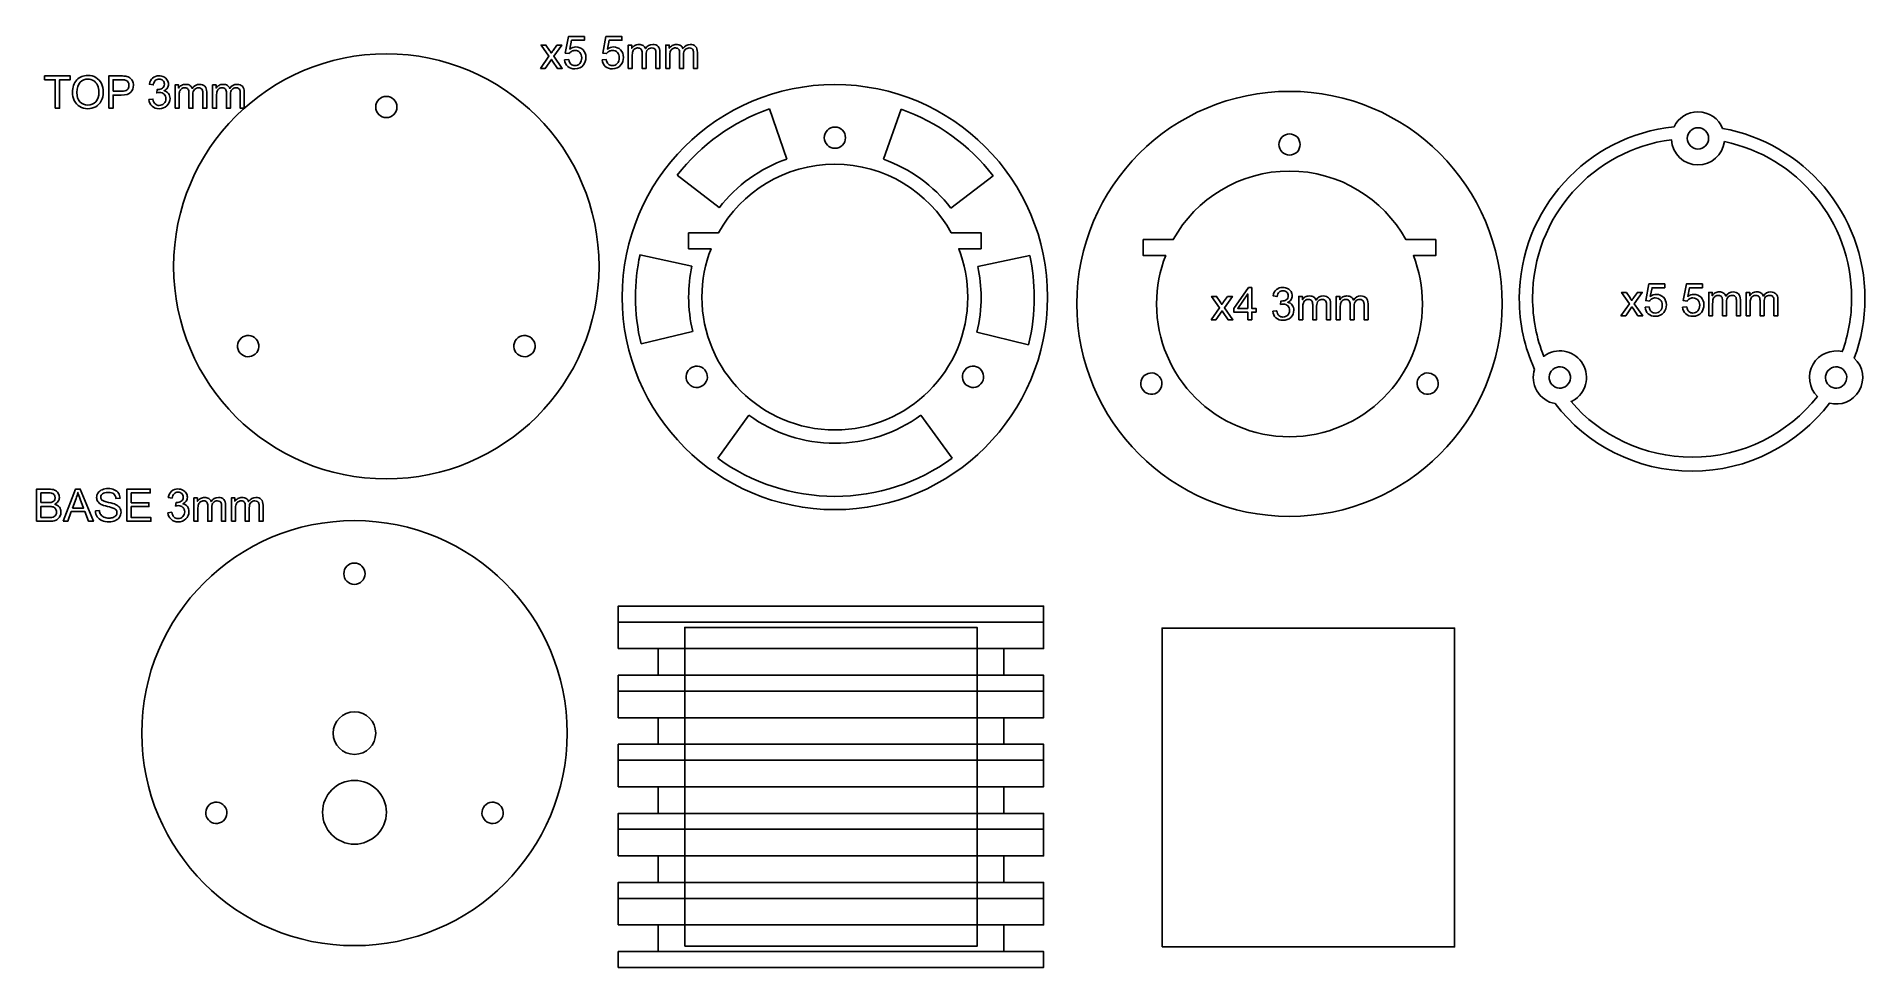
# Model space of a CAD drawing. Extents: x -163 to 181, y -74 to 101.
import ezdxf

# ---------------------------------------------------------------- set-up
doc = ezdxf.new("R2010")
doc.units = 0
doc.header["$MEASUREMENT"] = 0
doc.layers.add('LAYER_1', color=7, linetype='CONTINUOUS')

msp = doc.modelspace()

# ---------------------------------------------------------------- linework, layer by layer
at = {"layer": 'LAYER_1', "color": 250}
for points in [[(-54.037, -9.1903), (25.963, -9.1903), (25.963, -6.1903), (-54.037, -6.1903), (-54.037, -9.1903)], [(-54.037, -14.1903), (25.963, -14.1903), (25.963, -9.1903), (-54.037, -9.1903), (-54.037, -14.1903)], [(-41.537, -70.1903), (13.463, -70.1903), (13.463, -10.1903), (-41.537, -10.1903), (-41.537, -70.1903)], [(48.2449, -70.3181), (103.2449, -70.3181), (103.2449, -10.3181), (48.2449, -10.3181), (48.2449, -70.3181)], [(-46.537, -19.1903), (18.463, -19.1903), (18.463, -14.1903), (-46.537, -14.1903), (-46.537, -19.1903)], [(-54.037, -22.1903), (25.963, -22.1903), (25.963, -19.1903), (-54.037, -19.1903), (-54.037, -22.1903)], [(-54.037, -27.1903), (25.963, -27.1903), (25.963, -22.1903), (-54.037, -22.1903), (-54.037, -27.1903)], [(-46.537, -32.1903), (18.463, -32.1903), (18.463, -27.1903), (-46.537, -27.1903), (-46.537, -32.1903)], [(-54.037, -35.1903), (25.963, -35.1903), (25.963, -32.1903), (-54.037, -32.1903), (-54.037, -35.1903)], [(-54.037, -40.1903), (25.963, -40.1903), (25.963, -35.1903), (-54.037, -35.1903), (-54.037, -40.1903)], [(-46.537, -45.1903), (18.463, -45.1903), (18.463, -40.1903), (-46.537, -40.1903), (-46.537, -45.1903)], [(-54.037, -48.1903), (25.963, -48.1903), (25.963, -45.1903), (-54.037, -45.1903), (-54.037, -48.1903)], [(-54.037, -53.1903), (25.963, -53.1903), (25.963, -48.1903), (-54.037, -48.1903), (-54.037, -53.1903)], [(-46.537, -58.1903), (18.463, -58.1903), (18.463, -53.1903), (-46.537, -53.1903), (-46.537, -58.1903)], [(-54.037, -61.1903), (25.963, -61.1903), (25.963, -58.1903), (-54.037, -58.1903), (-54.037, -61.1903)], [(-54.037, -66.1903), (25.963, -66.1903), (25.963, -61.1903), (-54.037, -61.1903), (-54.037, -66.1903)], [(-46.537, -71.1903), (18.463, -71.1903), (18.463, -66.1903), (-46.537, -66.1903), (-46.537, -71.1903)], [(-54.037, -74.1903), (25.963, -74.1903), (25.963, -71.1903), (-54.037, -71.1903), (-54.037, -74.1903)]]:
    msp.add_lwpolyline(points, close=True, dxfattribs=at)
for centre, major_axis in [((-97.6454, 57.7543), (0, 40.0001)), ((-97.6455, 87.7544), (0, 2)), ((-13.2873, 51.9766), (0, 40.0001)), ((72.2172, 50.6985), (0, 40.0001)), ((-13.2874, 81.9767), (0, 2)), ((72.2171, 80.6986), (0, 2)), ((149.0321, 81.8479), (0, 2)), ((-103.6425, -30.0876), (0, 40.0001)), ((-103.6426, -0.0875), (0, 2)), ((-103.6426, -30.0875), (0, 4)), ((-103.6426, -44.9875), (0, 6))]:
    msp.add_ellipse(centre, major_axis=major_axis, ratio=1, dxfattribs=at)
for points, knots in [([(-64.1255, 96.62), (-64.1255, 96.62), (-63.3466, 96.6793), (-63.3466, 96.6793), (-63.3466, 96.6793), (-63.2887, 96.2997), (-63.1547, 96.0147), (-62.9458, 95.8228), (-62.9458, 95.8228), (-62.737, 95.6323), (-62.4815, 95.5363), (-62.181, 95.5363), (-62.181, 95.5363), (-61.8183, 95.5363), (-61.5149, 95.6718), (-61.268, 95.9413), (-61.268, 95.9413), (-61.0225, 96.2122), (-60.8997, 96.5707), (-60.8997, 97.0166), (-60.8997, 97.0166), (-60.8997, 97.4413), (-61.0168, 97.7757), (-61.2525, 98.0213), (-61.2525, 98.0213), (-61.4881, 98.2668), (-61.8, 98.3896), (-62.188, 98.3896), (-62.188, 98.3896), (-62.4293, 98.3896), (-62.6452, 98.3345), (-62.8371, 98.2245), (-62.8371, 98.2245), (-63.0276, 98.1144), (-63.1772, 97.9719), (-63.2873, 97.7969), (-63.2873, 97.7969), (-63.2873, 97.7969), (-63.99, 97.8985), (-63.99, 97.8985), (-63.99, 97.8985), (-63.99, 97.8985), (-63.4058, 101.0143), (-63.4058, 101.0143), (-63.4058, 101.0143), (-63.4058, 101.0143), (-60.4002, 101.0143), (-60.4002, 101.0143), (-60.4002, 101.0143), (-60.4002, 101.0143), (-60.4002, 100.3031), (-60.4002, 100.3031), (-60.4002, 100.3031), (-60.4002, 100.3031), (-62.8117, 100.3031), (-62.8117, 100.3031), (-62.8117, 100.3031), (-62.8117, 100.3031), (-63.1349, 98.6676), (-63.1349, 98.6676), (-63.1349, 98.6676), (-62.7722, 98.923), (-62.3912, 99.05), (-61.9933, 99.05), (-61.9933, 99.05), (-61.4655, 99.05), (-61.0196, 98.8665), (-60.657, 98.4996), (-60.657, 98.4996), (-60.2943, 98.1328), (-60.1123, 97.6614), (-60.1123, 97.0857), (-60.1123, 97.0857), (-60.1123, 96.5368), (-60.2717, 96.0626), (-60.5907, 95.6633), (-60.5907, 95.6633), (-60.9787, 95.1722), (-61.5093, 94.9267), (-62.181, 94.9267), (-62.181, 94.9267), (-62.7313, 94.9267), (-63.1801, 95.0819), (-63.5286, 95.391), (-63.5286, 95.391), (-63.8771, 95.7), (-64.0761, 96.1092), (-64.1255, 96.62)], [0, 0, 0, 0, 0.04347826, 0.04347826, 0.04347826, 0.04347826, 0.08695652, 0.08695652, 0.08695652, 0.08695652, 0.13043478, 0.13043478, 0.13043478, 0.13043478, 0.17391304, 0.17391304, 0.17391304, 0.17391304, 0.2173913, 0.2173913, 0.2173913, 0.2173913, 0.26086957, 0.26086957, 0.26086957, 0.26086957, 0.30434783, 0.30434783, 0.30434783, 0.30434783, 0.34782609, 0.34782609, 0.34782609, 0.34782609, 0.39130435, 0.39130435, 0.39130435, 0.39130435, 0.43478261, 0.43478261, 0.43478261, 0.43478261, 0.47826087, 0.47826087, 0.47826087, 0.47826087, 0.52173913, 0.52173913, 0.52173913, 0.52173913, 0.56521739, 0.56521739, 0.56521739, 0.56521739, 0.60869565, 0.60869565, 0.60869565, 0.60869565, 0.65217391, 0.65217391, 0.65217391, 0.65217391, 0.69565217, 0.69565217, 0.69565217, 0.69565217, 0.73913043, 0.73913043, 0.73913043, 0.73913043, 0.7826087, 0.7826087, 0.7826087, 0.7826087, 0.82608696, 0.82608696, 0.82608696, 0.82608696, 0.86956522, 0.86956522, 0.86956522, 0.86956522, 0.91304348, 0.91304348, 0.91304348, 0.91304348, 1, 1, 1, 1]), ([(-57.0643, 96.62), (-57.0643, 96.62), (-56.2854, 96.6793), (-56.2854, 96.6793), (-56.2854, 96.6793), (-56.2275, 96.2997), (-56.0935, 96.0147), (-55.8846, 95.8228), (-55.8846, 95.8228), (-55.6758, 95.6323), (-55.4203, 95.5363), (-55.1198, 95.5363), (-55.1198, 95.5363), (-54.7571, 95.5363), (-54.4537, 95.6718), (-54.2068, 95.9413), (-54.2068, 95.9413), (-53.9613, 96.2122), (-53.8385, 96.5707), (-53.8385, 97.0166), (-53.8385, 97.0166), (-53.8385, 97.4413), (-53.9556, 97.7757), (-54.1913, 98.0213), (-54.1913, 98.0213), (-54.4269, 98.2668), (-54.7388, 98.3896), (-55.1268, 98.3896), (-55.1268, 98.3896), (-55.3681, 98.3896), (-55.584, 98.3345), (-55.7759, 98.2245), (-55.7759, 98.2245), (-55.9664, 98.1144), (-56.116, 97.9719), (-56.2261, 97.7969), (-56.2261, 97.7969), (-56.2261, 97.7969), (-56.9288, 97.8985), (-56.9288, 97.8985), (-56.9288, 97.8985), (-56.9288, 97.8985), (-56.3446, 101.0143), (-56.3446, 101.0143), (-56.3446, 101.0143), (-56.3446, 101.0143), (-53.339, 101.0143), (-53.339, 101.0143), (-53.339, 101.0143), (-53.339, 101.0143), (-53.339, 100.3031), (-53.339, 100.3031), (-53.339, 100.3031), (-53.339, 100.3031), (-55.7505, 100.3031), (-55.7505, 100.3031), (-55.7505, 100.3031), (-55.7505, 100.3031), (-56.0737, 98.6676), (-56.0737, 98.6676), (-56.0737, 98.6676), (-55.711, 98.923), (-55.33, 99.05), (-54.9321, 99.05), (-54.9321, 99.05), (-54.4043, 99.05), (-53.9584, 98.8665), (-53.5958, 98.4996), (-53.5958, 98.4996), (-53.2331, 98.1328), (-53.0511, 97.6614), (-53.0511, 97.0857), (-53.0511, 97.0857), (-53.0511, 96.5368), (-53.2105, 96.0626), (-53.5295, 95.6633), (-53.5295, 95.6633), (-53.9175, 95.1722), (-54.4481, 94.9267), (-55.1198, 94.9267), (-55.1198, 94.9267), (-55.6701, 94.9267), (-56.1189, 95.0819), (-56.4674, 95.391), (-56.4674, 95.391), (-56.8159, 95.7), (-57.0149, 96.1092), (-57.0643, 96.62)], [0, 0, 0, 0, 0.04347826, 0.04347826, 0.04347826, 0.04347826, 0.08695652, 0.08695652, 0.08695652, 0.08695652, 0.13043478, 0.13043478, 0.13043478, 0.13043478, 0.17391304, 0.17391304, 0.17391304, 0.17391304, 0.2173913, 0.2173913, 0.2173913, 0.2173913, 0.26086957, 0.26086957, 0.26086957, 0.26086957, 0.30434783, 0.30434783, 0.30434783, 0.30434783, 0.34782609, 0.34782609, 0.34782609, 0.34782609, 0.39130435, 0.39130435, 0.39130435, 0.39130435, 0.43478261, 0.43478261, 0.43478261, 0.43478261, 0.47826087, 0.47826087, 0.47826087, 0.47826087, 0.52173913, 0.52173913, 0.52173913, 0.52173913, 0.56521739, 0.56521739, 0.56521739, 0.56521739, 0.60869565, 0.60869565, 0.60869565, 0.60869565, 0.65217391, 0.65217391, 0.65217391, 0.65217391, 0.69565217, 0.69565217, 0.69565217, 0.69565217, 0.73913043, 0.73913043, 0.73913043, 0.73913043, 0.7826087, 0.7826087, 0.7826087, 0.7826087, 0.82608696, 0.82608696, 0.82608696, 0.82608696, 0.86956522, 0.86956522, 0.86956522, 0.86956522, 0.91304348, 0.91304348, 0.91304348, 0.91304348, 1, 1, 1, 1]), ([(-68.6637, 95.0283), (-68.6637, 95.0283), (-67.0593, 97.3044), (-67.0593, 97.3044), (-67.0593, 97.3044), (-67.0593, 97.3044), (-68.5452, 99.4225), (-68.5452, 99.4225), (-68.5452, 99.4225), (-68.5452, 99.4225), (-67.6294, 99.4225), (-67.6294, 99.4225), (-67.6294, 99.4225), (-67.6294, 99.4225), (-66.9351, 98.3853), (-66.9351, 98.3853), (-66.9351, 98.3853), (-66.8067, 98.1906), (-66.7051, 98.0326), (-66.6331, 97.9084), (-66.6331, 97.9084), (-66.5075, 98.0848), (-66.396, 98.2442), (-66.2958, 98.3868), (-66.2958, 98.3868), (-66.2958, 98.3868), (-65.5649, 99.4225), (-65.5649, 99.4225), (-65.5649, 99.4225), (-65.5649, 99.4225), (-64.6547, 99.4225), (-64.6547, 99.4225), (-64.6547, 99.4225), (-64.6547, 99.4225), (-66.1491, 97.3044), (-66.1491, 97.3044), (-66.1491, 97.3044), (-66.1491, 97.3044), (-64.5574, 95.0283), (-64.5574, 95.0283), (-64.5574, 95.0283), (-64.5574, 95.0283), (-65.4633, 95.0283), (-65.4633, 95.0283), (-65.4633, 95.0283), (-65.4633, 95.0283), (-66.372, 96.383), (-66.372, 96.383), (-66.372, 96.383), (-66.372, 96.383), (-66.5795, 96.7089), (-66.5795, 96.7089), (-66.5795, 96.7089), (-66.5795, 96.7089), (-67.7535, 95.0283), (-67.7535, 95.0283), (-67.7535, 95.0283), (-67.7535, 95.0283), (-68.6637, 95.0283), (-68.6637, 95.0283)], [0, 0, 0, 0, 0.0625, 0.0625, 0.0625, 0.0625, 0.125, 0.125, 0.125, 0.125, 0.1875, 0.1875, 0.1875, 0.1875, 0.25, 0.25, 0.25, 0.25, 0.3125, 0.3125, 0.3125, 0.3125, 0.375, 0.375, 0.375, 0.375, 0.4375, 0.4375, 0.4375, 0.4375, 0.5, 0.5, 0.5, 0.5, 0.5625, 0.5625, 0.5625, 0.5625, 0.625, 0.625, 0.625, 0.625, 0.6875, 0.6875, 0.6875, 0.6875, 0.75, 0.75, 0.75, 0.75, 0.8125, 0.8125, 0.8125, 0.8125, 0.875, 0.875, 0.875, 0.875, 1, 1, 1, 1]), ([(-52.1522, 95.0283), (-52.1522, 95.0283), (-52.1522, 99.4225), (-52.1522, 99.4225), (-52.1522, 99.4225), (-52.1522, 99.4225), (-51.4833, 99.4225), (-51.4833, 99.4225), (-51.4833, 99.4225), (-51.4833, 99.4225), (-51.4833, 98.8016), (-51.4833, 98.8016), (-51.4833, 98.8016), (-51.3465, 99.0161), (-51.163, 99.1897), (-50.9344, 99.3195), (-50.9344, 99.3195), (-50.7058, 99.4507), (-50.4462, 99.5157), (-50.1541, 99.5157), (-50.1541, 99.5157), (-49.8295, 99.5157), (-49.5628, 99.4479), (-49.3554, 99.3139), (-49.3554, 99.3139), (-49.1479, 99.1784), (-49.0012, 98.9907), (-48.9165, 98.748), (-48.9165, 98.748), (-48.5666, 99.2602), (-48.1136, 99.5157), (-47.5548, 99.5157), (-47.5548, 99.5157), (-47.1173, 99.5157), (-46.7801, 99.3957), (-46.5458, 99.1544), (-46.5458, 99.1544), (-46.3102, 98.9131), (-46.1916, 98.542), (-46.1916, 98.041), (-46.1916, 98.041), (-46.1916, 98.041), (-46.1916, 95.0283), (-46.1916, 95.0283), (-46.1916, 95.0283), (-46.1916, 95.0283), (-46.9367, 95.0283), (-46.9367, 95.0283), (-46.9367, 95.0283), (-46.9367, 95.0283), (-46.9367, 97.7941), (-46.9367, 97.7941), (-46.9367, 97.7941), (-46.9367, 98.0904), (-46.9621, 98.3049), (-47.0101, 98.4361), (-47.0101, 98.4361), (-47.0581, 98.5674), (-47.1456, 98.6718), (-47.274, 98.7522), (-47.274, 98.7522), (-47.401, 98.8327), (-47.5505, 98.8722), (-47.7213, 98.8722), (-47.7213, 98.8722), (-48.0317, 98.8722), (-48.2886, 98.7692), (-48.4932, 98.5646), (-48.4932, 98.5646), (-48.6978, 98.3585), (-48.7994, 98.0297), (-48.7994, 97.5782), (-48.7994, 97.5782), (-48.7994, 97.5782), (-48.7994, 95.0283), (-48.7994, 95.0283), (-48.7994, 95.0283), (-48.7994, 95.0283), (-49.5445, 95.0283), (-49.5445, 95.0283), (-49.5445, 95.0283), (-49.5445, 95.0283), (-49.5445, 97.8802), (-49.5445, 97.8802), (-49.5445, 97.8802), (-49.5445, 98.2104), (-49.6051, 98.4587), (-49.7265, 98.6238), (-49.7265, 98.6238), (-49.8478, 98.7889), (-50.0468, 98.8722), (-50.322, 98.8722), (-50.322, 98.8722), (-50.5308, 98.8722), (-50.7241, 98.8171), (-50.9019, 98.7071), (-50.9019, 98.7071), (-51.0797, 98.597), (-51.2082, 98.4361), (-51.2886, 98.2231), (-51.2886, 98.2231), (-51.3676, 98.0114), (-51.4071, 97.7052), (-51.4071, 97.3058), (-51.4071, 97.3058), (-51.4071, 97.3058), (-51.4071, 95.0283), (-51.4071, 95.0283), (-51.4071, 95.0283), (-51.4071, 95.0283), (-52.1522, 95.0283), (-52.1522, 95.0283)], [0, 0, 0, 0, 0.03448276, 0.03448276, 0.03448276, 0.03448276, 0.06896552, 0.06896552, 0.06896552, 0.06896552, 0.10344828, 0.10344828, 0.10344828, 0.10344828, 0.13793103, 0.13793103, 0.13793103, 0.13793103, 0.17241379, 0.17241379, 0.17241379, 0.17241379, 0.20689655, 0.20689655, 0.20689655, 0.20689655, 0.24137931, 0.24137931, 0.24137931, 0.24137931, 0.27586207, 0.27586207, 0.27586207, 0.27586207, 0.31034483, 0.31034483, 0.31034483, 0.31034483, 0.34482759, 0.34482759, 0.34482759, 0.34482759, 0.37931034, 0.37931034, 0.37931034, 0.37931034, 0.4137931, 0.4137931, 0.4137931, 0.4137931, 0.44827586, 0.44827586, 0.44827586, 0.44827586, 0.48275862, 0.48275862, 0.48275862, 0.48275862, 0.51724138, 0.51724138, 0.51724138, 0.51724138, 0.55172414, 0.55172414, 0.55172414, 0.55172414, 0.5862069, 0.5862069, 0.5862069, 0.5862069, 0.62068966, 0.62068966, 0.62068966, 0.62068966, 0.65517241, 0.65517241, 0.65517241, 0.65517241, 0.68965517, 0.68965517, 0.68965517, 0.68965517, 0.72413793, 0.72413793, 0.72413793, 0.72413793, 0.75862069, 0.75862069, 0.75862069, 0.75862069, 0.79310345, 0.79310345, 0.79310345, 0.79310345, 0.82758621, 0.82758621, 0.82758621, 0.82758621, 0.86206897, 0.86206897, 0.86206897, 0.86206897, 0.89655172, 0.89655172, 0.89655172, 0.89655172, 0.93103448, 0.93103448, 0.93103448, 0.93103448, 1, 1, 1, 1]), ([(-45.0994, 95.0283), (-45.0994, 95.0283), (-45.0994, 99.4225), (-45.0994, 99.4225), (-45.0994, 99.4225), (-45.0994, 99.4225), (-44.4305, 99.4225), (-44.4305, 99.4225), (-44.4305, 99.4225), (-44.4305, 99.4225), (-44.4305, 98.8016), (-44.4305, 98.8016), (-44.4305, 98.8016), (-44.2937, 99.0161), (-44.1102, 99.1897), (-43.8816, 99.3195), (-43.8816, 99.3195), (-43.653, 99.4507), (-43.3934, 99.5157), (-43.1013, 99.5157), (-43.1013, 99.5157), (-42.7767, 99.5157), (-42.51, 99.4479), (-42.3026, 99.3139), (-42.3026, 99.3139), (-42.0951, 99.1784), (-41.9484, 98.9907), (-41.8637, 98.748), (-41.8637, 98.748), (-41.5138, 99.2602), (-41.0608, 99.5157), (-40.502, 99.5157), (-40.502, 99.5157), (-40.0645, 99.5157), (-39.7273, 99.3957), (-39.493, 99.1544), (-39.493, 99.1544), (-39.2574, 98.9131), (-39.1388, 98.542), (-39.1388, 98.041), (-39.1388, 98.041), (-39.1388, 98.041), (-39.1388, 95.0283), (-39.1388, 95.0283), (-39.1388, 95.0283), (-39.1388, 95.0283), (-39.8839, 95.0283), (-39.8839, 95.0283), (-39.8839, 95.0283), (-39.8839, 95.0283), (-39.8839, 97.7941), (-39.8839, 97.7941), (-39.8839, 97.7941), (-39.8839, 98.0904), (-39.9093, 98.3049), (-39.9573, 98.4361), (-39.9573, 98.4361), (-40.0053, 98.5674), (-40.0928, 98.6718), (-40.2212, 98.7522), (-40.2212, 98.7522), (-40.3482, 98.8327), (-40.4977, 98.8722), (-40.6685, 98.8722), (-40.6685, 98.8722), (-40.9789, 98.8722), (-41.2358, 98.7692), (-41.4404, 98.5646), (-41.4404, 98.5646), (-41.645, 98.3585), (-41.7466, 98.0297), (-41.7466, 97.5782), (-41.7466, 97.5782), (-41.7466, 97.5782), (-41.7466, 95.0283), (-41.7466, 95.0283), (-41.7466, 95.0283), (-41.7466, 95.0283), (-42.4917, 95.0283), (-42.4917, 95.0283), (-42.4917, 95.0283), (-42.4917, 95.0283), (-42.4917, 97.8802), (-42.4917, 97.8802), (-42.4917, 97.8802), (-42.4917, 98.2104), (-42.5523, 98.4587), (-42.6737, 98.6238), (-42.6737, 98.6238), (-42.795, 98.7889), (-42.994, 98.8722), (-43.2692, 98.8722), (-43.2692, 98.8722), (-43.478, 98.8722), (-43.6713, 98.8171), (-43.8491, 98.7071), (-43.8491, 98.7071), (-44.0269, 98.597), (-44.1554, 98.4361), (-44.2358, 98.2231), (-44.2358, 98.2231), (-44.3148, 98.0114), (-44.3543, 97.7052), (-44.3543, 97.3058), (-44.3543, 97.3058), (-44.3543, 97.3058), (-44.3543, 95.0283), (-44.3543, 95.0283), (-44.3543, 95.0283), (-44.3543, 95.0283), (-45.0994, 95.0283), (-45.0994, 95.0283)], [0, 0, 0, 0, 0.03448276, 0.03448276, 0.03448276, 0.03448276, 0.06896552, 0.06896552, 0.06896552, 0.06896552, 0.10344828, 0.10344828, 0.10344828, 0.10344828, 0.13793103, 0.13793103, 0.13793103, 0.13793103, 0.17241379, 0.17241379, 0.17241379, 0.17241379, 0.20689655, 0.20689655, 0.20689655, 0.20689655, 0.24137931, 0.24137931, 0.24137931, 0.24137931, 0.27586207, 0.27586207, 0.27586207, 0.27586207, 0.31034483, 0.31034483, 0.31034483, 0.31034483, 0.34482759, 0.34482759, 0.34482759, 0.34482759, 0.37931034, 0.37931034, 0.37931034, 0.37931034, 0.4137931, 0.4137931, 0.4137931, 0.4137931, 0.44827586, 0.44827586, 0.44827586, 0.44827586, 0.48275862, 0.48275862, 0.48275862, 0.48275862, 0.51724138, 0.51724138, 0.51724138, 0.51724138, 0.55172414, 0.55172414, 0.55172414, 0.55172414, 0.5862069, 0.5862069, 0.5862069, 0.5862069, 0.62068966, 0.62068966, 0.62068966, 0.62068966, 0.65517241, 0.65517241, 0.65517241, 0.65517241, 0.68965517, 0.68965517, 0.68965517, 0.68965517, 0.72413793, 0.72413793, 0.72413793, 0.72413793, 0.75862069, 0.75862069, 0.75862069, 0.75862069, 0.79310345, 0.79310345, 0.79310345, 0.79310345, 0.82758621, 0.82758621, 0.82758621, 0.82758621, 0.86206897, 0.86206897, 0.86206897, 0.86206897, 0.89655172, 0.89655172, 0.89655172, 0.89655172, 0.93103448, 0.93103448, 0.93103448, 0.93103448, 1, 1, 1, 1]), ([(-159.9094, 87.5312), (-159.9094, 87.5312), (-159.9094, 92.8822), (-159.9094, 92.8822), (-159.9094, 92.8822), (-159.9094, 92.8822), (-161.9076, 92.8822), (-161.9076, 92.8822), (-161.9076, 92.8822), (-161.9076, 92.8822), (-161.9076, 93.5934), (-161.9076, 93.5934), (-161.9076, 93.5934), (-161.9076, 93.5934), (-157.1069, 93.5934), (-157.1069, 93.5934), (-157.1069, 93.5934), (-157.1069, 93.5934), (-157.1069, 92.8822), (-157.1069, 92.8822), (-157.1069, 92.8822), (-157.1069, 92.8822), (-159.1051, 92.8822), (-159.1051, 92.8822), (-159.1051, 92.8822), (-159.1051, 92.8822), (-159.1051, 87.5312), (-159.1051, 87.5312), (-159.1051, 87.5312), (-159.1051, 87.5312), (-159.9094, 87.5312), (-159.9094, 87.5312)], [0, 0, 0, 0, 0.11111111, 0.11111111, 0.11111111, 0.11111111, 0.22222222, 0.22222222, 0.22222222, 0.22222222, 0.33333333, 0.33333333, 0.33333333, 0.33333333, 0.44444444, 0.44444444, 0.44444444, 0.44444444, 0.55555556, 0.55555556, 0.55555556, 0.55555556, 0.66666667, 0.66666667, 0.66666667, 0.66666667, 0.77777778, 0.77777778, 0.77777778, 0.77777778, 1, 1, 1, 1]), ([(-156.6766, 90.4818), (-156.6766, 91.4866), (-156.4057, 92.274), (-155.8652, 92.8426), (-155.8652, 92.8426), (-155.3247, 93.4113), (-154.6277, 93.695), (-153.7725, 93.695), (-153.7725, 93.695), (-153.2123, 93.695), (-152.7085, 93.5609), (-152.2584, 93.2942), (-152.2584, 93.2942), (-151.8097, 93.0275), (-151.4668, 92.655), (-151.2311, 92.1766), (-151.2311, 92.1766), (-150.9954, 91.6996), (-150.8769, 91.1578), (-150.8769, 90.5524), (-150.8769, 90.5524), (-150.8769, 89.9386), (-151.0011, 89.3882), (-151.2494, 88.9042), (-151.2494, 88.9042), (-151.4978, 88.4188), (-151.8492, 88.0519), (-152.3035, 87.8035), (-152.3035, 87.8035), (-152.7593, 87.5538), (-153.2504, 87.4296), (-153.7768, 87.4296), (-153.7768, 87.4296), (-154.3483, 87.4296), (-154.8577, 87.5679), (-155.3078, 87.8431), (-155.3078, 87.8431), (-155.7566, 88.1182), (-156.098, 88.4936), (-156.3295, 88.9705), (-156.3295, 88.9705), (-156.5609, 89.4461), (-156.6766, 89.9499), (-156.6766, 90.4818)], [0, 0, 0, 0, 0.08333333, 0.08333333, 0.08333333, 0.08333333, 0.16666667, 0.16666667, 0.16666667, 0.16666667, 0.25, 0.25, 0.25, 0.25, 0.33333333, 0.33333333, 0.33333333, 0.33333333, 0.41666667, 0.41666667, 0.41666667, 0.41666667, 0.5, 0.5, 0.5, 0.5, 0.58333333, 0.58333333, 0.58333333, 0.58333333, 0.66666667, 0.66666667, 0.66666667, 0.66666667, 0.75, 0.75, 0.75, 0.75, 0.83333333, 0.83333333, 0.83333333, 0.83333333, 1, 1, 1, 1]), ([(-155.8469, 90.4677), (-155.8469, 89.7382), (-155.6507, 89.1639), (-155.2584, 88.7448), (-155.2584, 88.7448), (-154.8661, 88.3257), (-154.3737, 88.1154), (-153.781, 88.1154), (-153.781, 88.1154), (-153.177, 88.1154), (-152.6817, 88.3271), (-152.2908, 88.7504), (-152.2908, 88.7504), (-151.9014, 89.1737), (-151.7066, 89.7749), (-151.7066, 90.5538), (-151.7066, 90.5538), (-151.7066, 91.0463), (-151.7899, 91.4767), (-151.9564, 91.8436), (-151.9564, 91.8436), (-152.1229, 92.2105), (-152.367, 92.4955), (-152.6874, 92.6973), (-152.6874, 92.6973), (-153.0091, 92.8991), (-153.3689, 93.0007), (-153.7683, 93.0007), (-153.7683, 93.0007), (-154.3356, 93.0007), (-154.8238, 92.806), (-155.233, 92.4165), (-155.233, 92.4165), (-155.6422, 92.027), (-155.8469, 91.3779), (-155.8469, 90.4677)], [0, 0, 0, 0, 0.1, 0.1, 0.1, 0.1, 0.2, 0.2, 0.2, 0.2, 0.3, 0.3, 0.3, 0.3, 0.4, 0.4, 0.4, 0.4, 0.5, 0.5, 0.5, 0.5, 0.6, 0.6, 0.6, 0.6, 0.7, 0.7, 0.7, 0.7, 0.8, 0.8, 0.8, 0.8, 1, 1, 1, 1]), ([(-149.8454, 87.5312), (-149.8454, 87.5312), (-149.8454, 93.5934), (-149.8454, 93.5934), (-149.8454, 93.5934), (-149.8454, 93.5934), (-147.5565, 93.5934), (-147.5565, 93.5934), (-147.5565, 93.5934), (-147.1544, 93.5934), (-146.8467, 93.5736), (-146.6337, 93.5355), (-146.6337, 93.5355), (-146.3359, 93.4861), (-146.0861, 93.3916), (-145.8844, 93.2533), (-145.8844, 93.2533), (-145.6826, 93.1136), (-145.5203, 92.9188), (-145.3975, 92.6691), (-145.3975, 92.6691), (-145.2748, 92.4193), (-145.2141, 92.1441), (-145.2141, 91.8436), (-145.2141, 91.8436), (-145.2141, 91.3299), (-145.3778, 90.8939), (-145.7066, 90.5383), (-145.7066, 90.5383), (-146.0339, 90.1813), (-146.628, 90.0035), (-147.486, 90.0035), (-147.486, 90.0035), (-147.486, 90.0035), (-149.041, 90.0035), (-149.041, 90.0035), (-149.041, 90.0035), (-149.041, 90.0035), (-149.041, 87.5312), (-149.041, 87.5312), (-149.041, 87.5312), (-149.041, 87.5312), (-149.8454, 87.5312), (-149.8454, 87.5312)], [0, 0, 0, 0, 0.08333333, 0.08333333, 0.08333333, 0.08333333, 0.16666667, 0.16666667, 0.16666667, 0.16666667, 0.25, 0.25, 0.25, 0.25, 0.33333333, 0.33333333, 0.33333333, 0.33333333, 0.41666667, 0.41666667, 0.41666667, 0.41666667, 0.5, 0.5, 0.5, 0.5, 0.58333333, 0.58333333, 0.58333333, 0.58333333, 0.66666667, 0.66666667, 0.66666667, 0.66666667, 0.75, 0.75, 0.75, 0.75, 0.83333333, 0.83333333, 0.83333333, 0.83333333, 1, 1, 1, 1]), ([(-149.041, 90.7147), (-149.041, 90.7147), (-147.4747, 90.7147), (-147.4747, 90.7147), (-147.4747, 90.7147), (-146.9554, 90.7147), (-146.5885, 90.8106), (-146.3698, 91.004), (-146.3698, 91.004), (-146.1525, 91.1973), (-146.0438, 91.4682), (-146.0438, 91.8196), (-146.0438, 91.8196), (-146.0438, 92.0722), (-146.1073, 92.2895), (-146.2357, 92.4701), (-146.2357, 92.4701), (-146.3641, 92.6507), (-146.5335, 92.7707), (-146.7423, 92.8285), (-146.7423, 92.8285), (-146.8778, 92.8638), (-147.1276, 92.8822), (-147.4902, 92.8822), (-147.4902, 92.8822), (-147.4902, 92.8822), (-149.041, 92.8822), (-149.041, 92.8822), (-149.041, 92.8822), (-149.041, 92.8822), (-149.041, 90.7147), (-149.041, 90.7147)], [0, 0, 0, 0, 0.11111111, 0.11111111, 0.11111111, 0.11111111, 0.22222222, 0.22222222, 0.22222222, 0.22222222, 0.33333333, 0.33333333, 0.33333333, 0.33333333, 0.44444444, 0.44444444, 0.44444444, 0.44444444, 0.55555556, 0.55555556, 0.55555556, 0.55555556, 0.66666667, 0.66666667, 0.66666667, 0.66666667, 0.77777778, 0.77777778, 0.77777778, 0.77777778, 1, 1, 1, 1]), ([(-142.2945, 89.1399), (-142.2945, 89.1399), (-141.5494, 89.2415), (-141.5494, 89.2415), (-141.5494, 89.2415), (-141.4634, 88.8181), (-141.3194, 88.5133), (-141.1148, 88.3271), (-141.1148, 88.3271), (-140.9102, 88.1408), (-140.659, 88.0477), (-140.3613, 88.0477), (-140.3613, 88.0477), (-140.0085, 88.0477), (-139.7107, 88.169), (-139.4709, 88.4117), (-139.4709, 88.4117), (-139.231, 88.6544), (-139.111, 88.955), (-139.111, 89.3134), (-139.111, 89.3134), (-139.111, 89.6549), (-139.2225, 89.9372), (-139.4469, 90.1601), (-139.4469, 90.1601), (-139.6698, 90.3817), (-139.9535, 90.4931), (-140.2992, 90.4931), (-140.2992, 90.4931), (-140.4403, 90.4931), (-140.6153, 90.4649), (-140.8255, 90.4099), (-140.8255, 90.4099), (-140.8255, 90.4099), (-140.7423, 91.0618), (-140.7423, 91.0618), (-140.7423, 91.0618), (-140.6929, 91.0562), (-140.652, 91.0533), (-140.6223, 91.0533), (-140.6223, 91.0533), (-140.3034, 91.0533), (-140.0184, 91.1366), (-139.763, 91.3017), (-139.763, 91.3017), (-139.509, 91.4668), (-139.382, 91.7208), (-139.382, 92.0637), (-139.382, 92.0637), (-139.382, 92.3361), (-139.4751, 92.5618), (-139.6599, 92.741), (-139.6599, 92.741), (-139.8448, 92.9203), (-140.0833, 93.0092), (-140.3754, 93.0092), (-140.3754, 93.0092), (-140.6661, 93.0092), (-140.9074, 92.9174), (-141.1007, 92.734), (-141.1007, 92.734), (-141.294, 92.5505), (-141.4182, 92.2754), (-141.4732, 91.9085), (-141.4732, 91.9085), (-141.4732, 91.9085), (-142.2183, 92.044), (-142.2183, 92.044), (-142.2183, 92.044), (-142.1266, 92.5435), (-141.9206, 92.9315), (-141.5974, 93.2067), (-141.5974, 93.2067), (-141.2757, 93.4819), (-140.8735, 93.6188), (-140.3937, 93.6188), (-140.3937, 93.6188), (-140.0635, 93.6188), (-139.7587, 93.5482), (-139.4807, 93.4057), (-139.4807, 93.4057), (-139.2013, 93.2646), (-138.9883, 93.0712), (-138.8415, 92.8271), (-138.8415, 92.8271), (-138.6933, 92.5816), (-138.62, 92.3219), (-138.62, 92.0468), (-138.62, 92.0468), (-138.62, 91.7857), (-138.6905, 91.5486), (-138.8302, 91.3342), (-138.8302, 91.3342), (-138.9713, 91.1197), (-139.1802, 90.9489), (-139.4553, 90.8219), (-139.4553, 90.8219), (-139.0969, 90.7401), (-138.8189, 90.5679), (-138.62, 90.3069), (-138.62, 90.3069), (-138.4224, 90.0472), (-138.3236, 89.7198), (-138.3236, 89.329), (-138.3236, 89.329), (-138.3236, 88.7998), (-138.5169, 88.3496), (-138.9022, 87.9813), (-138.9022, 87.9813), (-139.2888, 87.613), (-139.7771, 87.4296), (-140.3669, 87.4296), (-140.3669, 87.4296), (-140.8989, 87.4296), (-141.3406, 87.5891), (-141.692, 87.9066), (-141.692, 87.9066), (-142.0447, 88.2241), (-142.2451, 88.6347), (-142.2945, 89.1399)], [0, 0, 0, 0, 0.03225806, 0.03225806, 0.03225806, 0.03225806, 0.06451613, 0.06451613, 0.06451613, 0.06451613, 0.09677419, 0.09677419, 0.09677419, 0.09677419, 0.12903226, 0.12903226, 0.12903226, 0.12903226, 0.16129032, 0.16129032, 0.16129032, 0.16129032, 0.19354839, 0.19354839, 0.19354839, 0.19354839, 0.22580645, 0.22580645, 0.22580645, 0.22580645, 0.25806452, 0.25806452, 0.25806452, 0.25806452, 0.29032258, 0.29032258, 0.29032258, 0.29032258, 0.32258065, 0.32258065, 0.32258065, 0.32258065, 0.35483871, 0.35483871, 0.35483871, 0.35483871, 0.38709677, 0.38709677, 0.38709677, 0.38709677, 0.41935484, 0.41935484, 0.41935484, 0.41935484, 0.4516129, 0.4516129, 0.4516129, 0.4516129, 0.48387097, 0.48387097, 0.48387097, 0.48387097, 0.51612903, 0.51612903, 0.51612903, 0.51612903, 0.5483871, 0.5483871, 0.5483871, 0.5483871, 0.58064516, 0.58064516, 0.58064516, 0.58064516, 0.61290323, 0.61290323, 0.61290323, 0.61290323, 0.64516129, 0.64516129, 0.64516129, 0.64516129, 0.67741935, 0.67741935, 0.67741935, 0.67741935, 0.70967742, 0.70967742, 0.70967742, 0.70967742, 0.74193548, 0.74193548, 0.74193548, 0.74193548, 0.77419355, 0.77419355, 0.77419355, 0.77419355, 0.80645161, 0.80645161, 0.80645161, 0.80645161, 0.83870968, 0.83870968, 0.83870968, 0.83870968, 0.87096774, 0.87096774, 0.87096774, 0.87096774, 0.90322581, 0.90322581, 0.90322581, 0.90322581, 0.93548387, 0.93548387, 0.93548387, 0.93548387, 1, 1, 1, 1]), ([(-137.3824, 87.5312), (-137.3824, 87.5312), (-137.3824, 91.9254), (-137.3824, 91.9254), (-137.3824, 91.9254), (-137.3824, 91.9254), (-136.7135, 91.9254), (-136.7135, 91.9254), (-136.7135, 91.9254), (-136.7135, 91.9254), (-136.7135, 91.3045), (-136.7135, 91.3045), (-136.7135, 91.3045), (-136.5767, 91.519), (-136.3932, 91.6926), (-136.1646, 91.8224), (-136.1646, 91.8224), (-135.936, 91.9536), (-135.6764, 92.0186), (-135.3843, 92.0186), (-135.3843, 92.0186), (-135.0597, 92.0186), (-134.793, 91.9508), (-134.5856, 91.8168), (-134.5856, 91.8168), (-134.3781, 91.6813), (-134.2314, 91.4936), (-134.1467, 91.2509), (-134.1467, 91.2509), (-133.7968, 91.7631), (-133.3438, 92.0186), (-132.785, 92.0186), (-132.785, 92.0186), (-132.3475, 92.0186), (-132.0103, 91.8986), (-131.776, 91.6573), (-131.776, 91.6573), (-131.5404, 91.416), (-131.4218, 91.0449), (-131.4218, 90.5439), (-131.4218, 90.5439), (-131.4218, 90.5439), (-131.4218, 87.5312), (-131.4218, 87.5312), (-131.4218, 87.5312), (-131.4218, 87.5312), (-132.1669, 87.5312), (-132.1669, 87.5312), (-132.1669, 87.5312), (-132.1669, 87.5312), (-132.1669, 90.297), (-132.1669, 90.297), (-132.1669, 90.297), (-132.1669, 90.5933), (-132.1923, 90.8078), (-132.2403, 90.939), (-132.2403, 90.939), (-132.2883, 91.0703), (-132.3758, 91.1747), (-132.5042, 91.2551), (-132.5042, 91.2551), (-132.6312, 91.3356), (-132.7807, 91.3751), (-132.9515, 91.3751), (-132.9515, 91.3751), (-133.2619, 91.3751), (-133.5188, 91.2721), (-133.7234, 91.0675), (-133.7234, 91.0675), (-133.928, 90.8614), (-134.0296, 90.5326), (-134.0296, 90.0811), (-134.0296, 90.0811), (-134.0296, 90.0811), (-134.0296, 87.5312), (-134.0296, 87.5312), (-134.0296, 87.5312), (-134.0296, 87.5312), (-134.7747, 87.5312), (-134.7747, 87.5312), (-134.7747, 87.5312), (-134.7747, 87.5312), (-134.7747, 90.3831), (-134.7747, 90.3831), (-134.7747, 90.3831), (-134.7747, 90.7133), (-134.8353, 90.9616), (-134.9567, 91.1267), (-134.9567, 91.1267), (-135.078, 91.2918), (-135.277, 91.3751), (-135.5522, 91.3751), (-135.5522, 91.3751), (-135.761, 91.3751), (-135.9543, 91.32), (-136.1321, 91.21), (-136.1321, 91.21), (-136.3099, 91.0999), (-136.4384, 90.939), (-136.5188, 90.726), (-136.5188, 90.726), (-136.5978, 90.5143), (-136.6373, 90.2081), (-136.6373, 89.8087), (-136.6373, 89.8087), (-136.6373, 89.8087), (-136.6373, 87.5312), (-136.6373, 87.5312), (-136.6373, 87.5312), (-136.6373, 87.5312), (-137.3824, 87.5312), (-137.3824, 87.5312)], [0, 0, 0, 0, 0.03448276, 0.03448276, 0.03448276, 0.03448276, 0.06896552, 0.06896552, 0.06896552, 0.06896552, 0.10344828, 0.10344828, 0.10344828, 0.10344828, 0.13793103, 0.13793103, 0.13793103, 0.13793103, 0.17241379, 0.17241379, 0.17241379, 0.17241379, 0.20689655, 0.20689655, 0.20689655, 0.20689655, 0.24137931, 0.24137931, 0.24137931, 0.24137931, 0.27586207, 0.27586207, 0.27586207, 0.27586207, 0.31034483, 0.31034483, 0.31034483, 0.31034483, 0.34482759, 0.34482759, 0.34482759, 0.34482759, 0.37931034, 0.37931034, 0.37931034, 0.37931034, 0.4137931, 0.4137931, 0.4137931, 0.4137931, 0.44827586, 0.44827586, 0.44827586, 0.44827586, 0.48275862, 0.48275862, 0.48275862, 0.48275862, 0.51724138, 0.51724138, 0.51724138, 0.51724138, 0.55172414, 0.55172414, 0.55172414, 0.55172414, 0.5862069, 0.5862069, 0.5862069, 0.5862069, 0.62068966, 0.62068966, 0.62068966, 0.62068966, 0.65517241, 0.65517241, 0.65517241, 0.65517241, 0.68965517, 0.68965517, 0.68965517, 0.68965517, 0.72413793, 0.72413793, 0.72413793, 0.72413793, 0.75862069, 0.75862069, 0.75862069, 0.75862069, 0.79310345, 0.79310345, 0.79310345, 0.79310345, 0.82758621, 0.82758621, 0.82758621, 0.82758621, 0.86206897, 0.86206897, 0.86206897, 0.86206897, 0.89655172, 0.89655172, 0.89655172, 0.89655172, 0.93103448, 0.93103448, 0.93103448, 0.93103448, 1, 1, 1, 1]), ([(-130.3296, 87.5312), (-130.3296, 87.5312), (-130.3296, 91.9254), (-130.3296, 91.9254), (-130.3296, 91.9254), (-130.3296, 91.9254), (-129.6607, 91.9254), (-129.6607, 91.9254), (-129.6607, 91.9254), (-129.6607, 91.9254), (-129.6607, 91.3045), (-129.6607, 91.3045), (-129.6607, 91.3045), (-129.5239, 91.519), (-129.3404, 91.6926), (-129.1118, 91.8224), (-129.1118, 91.8224), (-128.8832, 91.9536), (-128.6236, 92.0186), (-128.3315, 92.0186), (-128.3315, 92.0186), (-128.0069, 92.0186), (-127.7402, 91.9508), (-127.5328, 91.8168), (-127.5328, 91.8168), (-127.3253, 91.6813), (-127.1786, 91.4936), (-127.0939, 91.2509), (-127.0939, 91.2509), (-126.744, 91.7631), (-126.291, 92.0186), (-125.7322, 92.0186), (-125.7322, 92.0186), (-125.2947, 92.0186), (-124.9575, 91.8986), (-124.7232, 91.6573), (-124.7232, 91.6573), (-124.4876, 91.416), (-124.369, 91.0449), (-124.369, 90.5439), (-124.369, 90.5439), (-124.369, 90.5439), (-124.369, 87.5312), (-124.369, 87.5312), (-124.369, 87.5312), (-124.369, 87.5312), (-125.1141, 87.5312), (-125.1141, 87.5312), (-125.1141, 87.5312), (-125.1141, 87.5312), (-125.1141, 90.297), (-125.1141, 90.297), (-125.1141, 90.297), (-125.1141, 90.5933), (-125.1395, 90.8078), (-125.1875, 90.939), (-125.1875, 90.939), (-125.2355, 91.0703), (-125.323, 91.1747), (-125.4514, 91.2551), (-125.4514, 91.2551), (-125.5784, 91.3356), (-125.7279, 91.3751), (-125.8987, 91.3751), (-125.8987, 91.3751), (-126.2091, 91.3751), (-126.466, 91.2721), (-126.6706, 91.0675), (-126.6706, 91.0675), (-126.8752, 90.8614), (-126.9768, 90.5326), (-126.9768, 90.0811), (-126.9768, 90.0811), (-126.9768, 90.0811), (-126.9768, 87.5312), (-126.9768, 87.5312), (-126.9768, 87.5312), (-126.9768, 87.5312), (-127.7219, 87.5312), (-127.7219, 87.5312), (-127.7219, 87.5312), (-127.7219, 87.5312), (-127.7219, 90.3831), (-127.7219, 90.3831), (-127.7219, 90.3831), (-127.7219, 90.7133), (-127.7825, 90.9616), (-127.9039, 91.1267), (-127.9039, 91.1267), (-128.0252, 91.2918), (-128.2242, 91.3751), (-128.4994, 91.3751), (-128.4994, 91.3751), (-128.7082, 91.3751), (-128.9015, 91.32), (-129.0793, 91.21), (-129.0793, 91.21), (-129.2571, 91.0999), (-129.3856, 90.939), (-129.466, 90.726), (-129.466, 90.726), (-129.545, 90.5143), (-129.5845, 90.2081), (-129.5845, 89.8087), (-129.5845, 89.8087), (-129.5845, 89.8087), (-129.5845, 87.5312), (-129.5845, 87.5312), (-129.5845, 87.5312), (-129.5845, 87.5312), (-130.3296, 87.5312), (-130.3296, 87.5312)], [0, 0, 0, 0, 0.03448276, 0.03448276, 0.03448276, 0.03448276, 0.06896552, 0.06896552, 0.06896552, 0.06896552, 0.10344828, 0.10344828, 0.10344828, 0.10344828, 0.13793103, 0.13793103, 0.13793103, 0.13793103, 0.17241379, 0.17241379, 0.17241379, 0.17241379, 0.20689655, 0.20689655, 0.20689655, 0.20689655, 0.24137931, 0.24137931, 0.24137931, 0.24137931, 0.27586207, 0.27586207, 0.27586207, 0.27586207, 0.31034483, 0.31034483, 0.31034483, 0.31034483, 0.34482759, 0.34482759, 0.34482759, 0.34482759, 0.37931034, 0.37931034, 0.37931034, 0.37931034, 0.4137931, 0.4137931, 0.4137931, 0.4137931, 0.44827586, 0.44827586, 0.44827586, 0.44827586, 0.48275862, 0.48275862, 0.48275862, 0.48275862, 0.51724138, 0.51724138, 0.51724138, 0.51724138, 0.55172414, 0.55172414, 0.55172414, 0.55172414, 0.5862069, 0.5862069, 0.5862069, 0.5862069, 0.62068966, 0.62068966, 0.62068966, 0.62068966, 0.65517241, 0.65517241, 0.65517241, 0.65517241, 0.68965517, 0.68965517, 0.68965517, 0.68965517, 0.72413793, 0.72413793, 0.72413793, 0.72413793, 0.75862069, 0.75862069, 0.75862069, 0.75862069, 0.79310345, 0.79310345, 0.79310345, 0.79310345, 0.82758621, 0.82758621, 0.82758621, 0.82758621, 0.86206897, 0.86206897, 0.86206897, 0.86206897, 0.89655172, 0.89655172, 0.89655172, 0.89655172, 0.93103448, 0.93103448, 0.93103448, 0.93103448, 1, 1, 1, 1]), ([(118.7212, 34.3479), (117.987, 35.6195), (117.8751, 37.0796), (118.2906, 38.3758), (118.2906, 38.3758), (116.4544, 42.4476), (115.4321, 46.9656), (115.4321, 51.7223), (115.4321, 51.7223), (115.4321, 68.5262), (128.1853, 82.3507), (144.5406, 84.0467), (144.5406, 84.0467), (145.3543, 85.7056), (147.0597, 86.8479), (149.0321, 86.8479), (149.0321, 86.8479), (151.1326, 86.8479), (152.9303, 85.5524), (153.6706, 83.7171), (153.6706, 83.7171), (168.8828, 81.0069), (180.4321, 67.7134), (180.4321, 51.7223), (180.4321, 51.7223), (180.4321, 47.7746), (179.728, 43.9912), (178.4385, 40.4913), (178.4385, 40.4913), (180.0931, 38.9382), (180.5267, 36.3981), (179.343, 34.3479), (179.343, 34.3479), (178.1948, 32.3593), (175.8867, 31.458), (173.7667, 32.0047), (173.7667, 32.0047), (167.828, 24.2356), (158.4662, 19.2223), (147.9321, 19.2223), (147.9321, 19.2223), (137.4322, 19.2223), (128.0968, 24.203), (122.1554, 31.9292), (122.1554, 31.9292), (120.762, 32.1837), (119.4849, 33.0251), (118.7212, 34.3479)], [0, 0, 0, 0, 0.07692308, 0.07692308, 0.07692308, 0.07692308, 0.15384615, 0.15384615, 0.15384615, 0.15384615, 0.23076923, 0.23076923, 0.23076923, 0.23076923, 0.30769231, 0.30769231, 0.30769231, 0.30769231, 0.38461538, 0.38461538, 0.38461538, 0.38461538, 0.46153846, 0.46153846, 0.46153846, 0.46153846, 0.53846154, 0.53846154, 0.53846154, 0.53846154, 0.61538462, 0.61538462, 0.61538462, 0.61538462, 0.69230769, 0.69230769, 0.69230769, 0.69230769, 0.76923077, 0.76923077, 0.76923077, 0.76923077, 0.84615385, 0.84615385, 0.84615385, 0.84615385, 1, 1, 1, 1]), ([(153.9946, 81.2348), (167.6569, 78.4311), (177.9321, 66.3396), (177.9321, 51.8479), (177.9321, 51.8479), (177.9321, 48.2904), (177.3114, 44.8782), (176.1748, 41.712), (176.1748, 41.712), (174.0781, 42.2137), (171.8157, 41.3103), (170.6827, 39.3479), (170.6827, 39.3479), (169.5198, 37.3335), (169.918, 34.8462), (171.5017, 33.2868), (171.5017, 33.2868), (166.0081, 26.3204), (157.4926, 21.8479), (147.9321, 21.8479), (147.9321, 21.8479), (138.8238, 21.8479), (130.6646, 25.9078), (125.1627, 32.3157), (125.1627, 32.3157), (125.2939, 32.377), (125.4236, 32.444), (125.5513, 32.5178), (125.5513, 32.5178), (127.9427, 33.8984), (128.7623, 36.9565), (127.3815, 39.3479), (127.3815, 39.3479), (126.0008, 41.7393), (122.9427, 42.5587), (120.5513, 41.178), (120.5513, 41.178), (120.3652, 41.0705), (120.1885, 40.9529), (120.0218, 40.8262), (120.0218, 40.8262), (118.6733, 44.2381), (117.9321, 47.9564), (117.9321, 51.8479), (117.9321, 51.8479), (117.9321, 67.0969), (129.3095, 79.6877), (144.0384, 81.5967), (144.0384, 81.5967), (144.1693, 78.9521), (146.3549, 76.8479), (149.0321, 76.8479), (149.0321, 76.8479), (151.5859, 76.8479), (153.6923, 78.7627), (153.9946, 81.2348)], [0, 0, 0, 0, 0.06666667, 0.06666667, 0.06666667, 0.06666667, 0.13333333, 0.13333333, 0.13333333, 0.13333333, 0.2, 0.2, 0.2, 0.2, 0.26666667, 0.26666667, 0.26666667, 0.26666667, 0.33333333, 0.33333333, 0.33333333, 0.33333333, 0.4, 0.4, 0.4, 0.4, 0.46666667, 0.46666667, 0.46666667, 0.46666667, 0.53333333, 0.53333333, 0.53333333, 0.53333333, 0.6, 0.6, 0.6, 0.6, 0.66666667, 0.66666667, 0.66666667, 0.66666667, 0.73333333, 0.73333333, 0.73333333, 0.73333333, 0.8, 0.8, 0.8, 0.8, 0.86666667, 0.86666667, 0.86666667, 0.86666667, 1, 1, 1, 1]), ([(-40.7874, 64.0767), (-40.7874, 64.0767), (-35.1674, 64.0767), (-35.1674, 64.0767), (-35.1674, 64.0767), (-30.9045, 71.7687), (-22.7047, 76.9767), (-13.2874, 76.9767), (-13.2874, 76.9767), (-3.8701, 76.9767), (4.3297, 71.7687), (8.5926, 64.0767), (8.5926, 64.0767), (8.5926, 64.0767), (14.2126, 64.0767), (14.2126, 64.0767), (14.2126, 64.0767), (14.2126, 64.0767), (14.2126, 61.0767), (14.2126, 61.0767), (14.2126, 61.0767), (14.2126, 61.0767), (10.0039, 61.0767), (10.0039, 61.0767), (10.0039, 61.0767), (11.107, 58.2568), (11.7126, 55.1875), (11.7126, 51.9767), (11.7126, 51.9767), (11.7126, 38.1696), (0.5197, 26.9767), (-13.2874, 26.9767), (-13.2874, 26.9767), (-27.0945, 26.9767), (-38.2874, 38.1696), (-38.2874, 51.9767), (-38.2874, 51.9767), (-38.2874, 55.1875), (-37.6818, 58.2568), (-36.5787, 61.0767), (-36.5787, 61.0767), (-36.5787, 61.0767), (-40.7874, 61.0767), (-40.7874, 61.0767), (-40.7874, 61.0767), (-40.7874, 61.0767), (-40.7874, 64.0767), (-40.7874, 64.0767)], [0, 0, 0, 0, 0.07692308, 0.07692308, 0.07692308, 0.07692308, 0.15384615, 0.15384615, 0.15384615, 0.15384615, 0.23076923, 0.23076923, 0.23076923, 0.23076923, 0.30769231, 0.30769231, 0.30769231, 0.30769231, 0.38461538, 0.38461538, 0.38461538, 0.38461538, 0.46153846, 0.46153846, 0.46153846, 0.46153846, 0.53846154, 0.53846154, 0.53846154, 0.53846154, 0.61538462, 0.61538462, 0.61538462, 0.61538462, 0.69230769, 0.69230769, 0.69230769, 0.69230769, 0.76923077, 0.76923077, 0.76923077, 0.76923077, 0.84615385, 0.84615385, 0.84615385, 0.84615385, 1, 1, 1, 1]), ([(44.7171, 62.7986), (44.7171, 62.7986), (50.3371, 62.7986), (50.3371, 62.7986), (50.3371, 62.7986), (54.6, 70.4906), (62.7998, 75.6986), (72.2171, 75.6986), (72.2171, 75.6986), (81.6344, 75.6986), (89.8342, 70.4906), (94.0971, 62.7986), (94.0971, 62.7986), (94.0971, 62.7986), (99.7171, 62.7986), (99.7171, 62.7986), (99.7171, 62.7986), (99.7171, 62.7986), (99.7171, 59.7986), (99.7171, 59.7986), (99.7171, 59.7986), (99.7171, 59.7986), (95.5084, 59.7986), (95.5084, 59.7986), (95.5084, 59.7986), (96.6115, 56.9787), (97.2171, 53.9094), (97.2171, 50.6986), (97.2171, 50.6986), (97.2171, 36.8915), (86.0242, 25.6986), (72.2171, 25.6986), (72.2171, 25.6986), (58.41, 25.6986), (47.2171, 36.8915), (47.2171, 50.6986), (47.2171, 50.6986), (47.2171, 53.9094), (47.8227, 56.9787), (48.9258, 59.7986), (48.9258, 59.7986), (48.9258, 59.7986), (44.7171, 59.7986), (44.7171, 59.7986), (44.7171, 59.7986), (44.7171, 59.7986), (44.7171, 62.7986), (44.7171, 62.7986)], [0, 0, 0, 0, 0.07692308, 0.07692308, 0.07692308, 0.07692308, 0.15384615, 0.15384615, 0.15384615, 0.15384615, 0.23076923, 0.23076923, 0.23076923, 0.23076923, 0.30769231, 0.30769231, 0.30769231, 0.30769231, 0.38461538, 0.38461538, 0.38461538, 0.38461538, 0.46153846, 0.46153846, 0.46153846, 0.46153846, 0.53846154, 0.53846154, 0.53846154, 0.53846154, 0.61538462, 0.61538462, 0.61538462, 0.61538462, 0.69230769, 0.69230769, 0.69230769, 0.69230769, 0.76923077, 0.76923077, 0.76923077, 0.76923077, 0.84615385, 0.84615385, 0.84615385, 0.84615385, 1, 1, 1, 1]), ([(-49.7355, 43.1571), (-50.4344, 46.0449), (-50.7874, 49.0055), (-50.7874, 51.9767), (-50.7874, 51.9767), (-50.7874, 54.6568), (-50.5001, 57.3292), (-49.9304, 59.9479)], [0, 0, 0, 0, 0.33333333, 0.33333333, 0.33333333, 0.33333333, 1, 1, 1, 1]), ([(23.3857, 59.8084), (23.9354, 57.2339), (24.2126, 54.6091), (24.2126, 51.9767), (24.2126, 51.9767), (24.2126, 48.9559), (23.8476, 45.946), (23.1254, 43.0126)], [0, 0, 0, 0, 0.33333333, 0.33333333, 0.33333333, 0.33333333, 1, 1, 1, 1]), ([(-40.0159, 45.5087), (-40.5284, 47.6264), (-40.7874, 49.7977), (-40.7874, 51.9767), (-40.7874, 51.9767), (-40.7874, 53.9414), (-40.5768, 55.9006), (-40.1593, 57.8204)], [0, 0, 0, 0, 0.33333333, 0.33333333, 0.33333333, 0.33333333, 1, 1, 1, 1]), ([(13.6062, 57.7199), (14.0093, 55.8321), (14.2126, 53.9071), (14.2126, 51.9767), (14.2126, 51.9767), (14.2126, 49.7614), (13.945, 47.5542), (13.4154, 45.403)], [0, 0, 0, 0, 0.33333333, 0.33333333, 0.33333333, 0.33333333, 1, 1, 1, 1]), ([(57.4547, 47.7056), (57.4547, 47.7056), (59.0591, 49.9817), (59.0591, 49.9817), (59.0591, 49.9817), (59.0591, 49.9817), (57.5732, 52.0998), (57.5732, 52.0998), (57.5732, 52.0998), (57.5732, 52.0998), (58.489, 52.0998), (58.489, 52.0998), (58.489, 52.0998), (58.489, 52.0998), (59.1833, 51.0626), (59.1833, 51.0626), (59.1833, 51.0626), (59.3117, 50.8679), (59.4133, 50.7099), (59.4853, 50.5857), (59.4853, 50.5857), (59.6109, 50.7621), (59.7224, 50.9215), (59.8226, 51.0641), (59.8226, 51.0641), (59.8226, 51.0641), (60.5535, 52.0998), (60.5535, 52.0998), (60.5535, 52.0998), (60.5535, 52.0998), (61.4637, 52.0998), (61.4637, 52.0998), (61.4637, 52.0998), (61.4637, 52.0998), (59.9693, 49.9817), (59.9693, 49.9817), (59.9693, 49.9817), (59.9693, 49.9817), (61.561, 47.7056), (61.561, 47.7056), (61.561, 47.7056), (61.561, 47.7056), (60.6551, 47.7056), (60.6551, 47.7056), (60.6551, 47.7056), (60.6551, 47.7056), (59.7464, 49.0603), (59.7464, 49.0603), (59.7464, 49.0603), (59.7464, 49.0603), (59.5389, 49.3862), (59.5389, 49.3862), (59.5389, 49.3862), (59.5389, 49.3862), (58.3649, 47.7056), (58.3649, 47.7056), (58.3649, 47.7056), (58.3649, 47.7056), (57.4547, 47.7056), (57.4547, 47.7056)], [0, 0, 0, 0, 0.0625, 0.0625, 0.0625, 0.0625, 0.125, 0.125, 0.125, 0.125, 0.1875, 0.1875, 0.1875, 0.1875, 0.25, 0.25, 0.25, 0.25, 0.3125, 0.3125, 0.3125, 0.3125, 0.375, 0.375, 0.375, 0.375, 0.4375, 0.4375, 0.4375, 0.4375, 0.5, 0.5, 0.5, 0.5, 0.5625, 0.5625, 0.5625, 0.5625, 0.625, 0.625, 0.625, 0.625, 0.6875, 0.6875, 0.6875, 0.6875, 0.75, 0.75, 0.75, 0.75, 0.8125, 0.8125, 0.8125, 0.8125, 0.875, 0.875, 0.875, 0.875, 1, 1, 1, 1]), ([(64.372, 47.7056), (64.372, 47.7056), (64.372, 49.1534), (64.372, 49.1534), (64.372, 49.1534), (64.372, 49.1534), (61.7389, 49.1534), (61.7389, 49.1534), (61.7389, 49.1534), (61.7389, 49.1534), (61.7389, 49.8392), (61.7389, 49.8392), (61.7389, 49.8392), (61.7389, 49.8392), (64.5075, 53.7678), (64.5075, 53.7678), (64.5075, 53.7678), (64.5075, 53.7678), (65.1171, 53.7678), (65.1171, 53.7678), (65.1171, 53.7678), (65.1171, 53.7678), (65.1171, 49.8392), (65.1171, 49.8392), (65.1171, 49.8392), (65.1171, 49.8392), (65.9384, 49.8392), (65.9384, 49.8392), (65.9384, 49.8392), (65.9384, 49.8392), (65.9384, 49.1534), (65.9384, 49.1534), (65.9384, 49.1534), (65.9384, 49.1534), (65.1171, 49.1534), (65.1171, 49.1534), (65.1171, 49.1534), (65.1171, 49.1534), (65.1171, 47.7056), (65.1171, 47.7056), (65.1171, 47.7056), (65.1171, 47.7056), (64.372, 47.7056), (64.372, 47.7056)], [0, 0, 0, 0, 0.08333333, 0.08333333, 0.08333333, 0.08333333, 0.16666667, 0.16666667, 0.16666667, 0.16666667, 0.25, 0.25, 0.25, 0.25, 0.33333333, 0.33333333, 0.33333333, 0.33333333, 0.41666667, 0.41666667, 0.41666667, 0.41666667, 0.5, 0.5, 0.5, 0.5, 0.58333333, 0.58333333, 0.58333333, 0.58333333, 0.66666667, 0.66666667, 0.66666667, 0.66666667, 0.75, 0.75, 0.75, 0.75, 0.83333333, 0.83333333, 0.83333333, 0.83333333, 1, 1, 1, 1]), ([(64.372, 49.8392), (64.372, 49.8392), (64.372, 52.5669), (64.372, 52.5669), (64.372, 52.5669), (64.372, 52.5669), (62.4713, 49.8392), (62.4713, 49.8392), (62.4713, 49.8392), (62.4713, 49.8392), (64.372, 49.8392), (64.372, 49.8392)], [0, 0, 0, 0, 0.25, 0.25, 0.25, 0.25, 0.5, 0.5, 0.5, 0.5, 1, 1, 1, 1]), ([(69.0541, 49.3143), (69.0541, 49.3143), (69.7992, 49.4159), (69.7992, 49.4159), (69.7992, 49.4159), (69.8852, 48.9925), (70.0292, 48.6877), (70.2338, 48.5015), (70.2338, 48.5015), (70.4384, 48.3152), (70.6896, 48.2221), (70.9873, 48.2221), (70.9873, 48.2221), (71.3401, 48.2221), (71.6379, 48.3434), (71.8777, 48.5861), (71.8777, 48.5861), (72.1176, 48.8288), (72.2376, 49.1294), (72.2376, 49.4878), (72.2376, 49.4878), (72.2376, 49.8293), (72.1261, 50.1116), (71.9017, 50.3345), (71.9017, 50.3345), (71.6788, 50.5561), (71.3951, 50.6675), (71.0494, 50.6675), (71.0494, 50.6675), (70.9083, 50.6675), (70.7333, 50.6393), (70.5231, 50.5843), (70.5231, 50.5843), (70.5231, 50.5843), (70.6063, 51.2362), (70.6063, 51.2362), (70.6063, 51.2362), (70.6557, 51.2306), (70.6966, 51.2277), (70.7263, 51.2277), (70.7263, 51.2277), (71.0452, 51.2277), (71.3302, 51.311), (71.5856, 51.4761), (71.5856, 51.4761), (71.8396, 51.6412), (71.9666, 51.8952), (71.9666, 52.2381), (71.9666, 52.2381), (71.9666, 52.5105), (71.8735, 52.7362), (71.6887, 52.9154), (71.6887, 52.9154), (71.5038, 53.0947), (71.2653, 53.1836), (70.9732, 53.1836), (70.9732, 53.1836), (70.6825, 53.1836), (70.4412, 53.0918), (70.2479, 52.9084), (70.2479, 52.9084), (70.0546, 52.7249), (69.9304, 52.4498), (69.8754, 52.0829), (69.8754, 52.0829), (69.8754, 52.0829), (69.1303, 52.2184), (69.1303, 52.2184), (69.1303, 52.2184), (69.222, 52.7179), (69.428, 53.1059), (69.7512, 53.3811), (69.7512, 53.3811), (70.0729, 53.6563), (70.4751, 53.7932), (70.9549, 53.7932), (70.9549, 53.7932), (71.2851, 53.7932), (71.5899, 53.7226), (71.8679, 53.5801), (71.8679, 53.5801), (72.1473, 53.439), (72.3603, 53.2456), (72.5071, 53.0015), (72.5071, 53.0015), (72.6553, 52.756), (72.7286, 52.4963), (72.7286, 52.2212), (72.7286, 52.2212), (72.7286, 51.9601), (72.6581, 51.723), (72.5184, 51.5086), (72.5184, 51.5086), (72.3773, 51.2941), (72.1684, 51.1233), (71.8933, 50.9963), (71.8933, 50.9963), (72.2517, 50.9145), (72.5297, 50.7423), (72.7286, 50.4813), (72.7286, 50.4813), (72.9262, 50.2216), (73.025, 49.8942), (73.025, 49.5034), (73.025, 49.5034), (73.025, 48.9742), (72.8317, 48.524), (72.4464, 48.1557), (72.4464, 48.1557), (72.0598, 47.7874), (71.5715, 47.604), (70.9817, 47.604), (70.9817, 47.604), (70.4497, 47.604), (70.008, 47.7635), (69.6566, 48.081), (69.6566, 48.081), (69.3039, 48.3985), (69.1035, 48.8091), (69.0541, 49.3143)], [0, 0, 0, 0, 0.03225806, 0.03225806, 0.03225806, 0.03225806, 0.06451613, 0.06451613, 0.06451613, 0.06451613, 0.09677419, 0.09677419, 0.09677419, 0.09677419, 0.12903226, 0.12903226, 0.12903226, 0.12903226, 0.16129032, 0.16129032, 0.16129032, 0.16129032, 0.19354839, 0.19354839, 0.19354839, 0.19354839, 0.22580645, 0.22580645, 0.22580645, 0.22580645, 0.25806452, 0.25806452, 0.25806452, 0.25806452, 0.29032258, 0.29032258, 0.29032258, 0.29032258, 0.32258065, 0.32258065, 0.32258065, 0.32258065, 0.35483871, 0.35483871, 0.35483871, 0.35483871, 0.38709677, 0.38709677, 0.38709677, 0.38709677, 0.41935484, 0.41935484, 0.41935484, 0.41935484, 0.4516129, 0.4516129, 0.4516129, 0.4516129, 0.48387097, 0.48387097, 0.48387097, 0.48387097, 0.51612903, 0.51612903, 0.51612903, 0.51612903, 0.5483871, 0.5483871, 0.5483871, 0.5483871, 0.58064516, 0.58064516, 0.58064516, 0.58064516, 0.61290323, 0.61290323, 0.61290323, 0.61290323, 0.64516129, 0.64516129, 0.64516129, 0.64516129, 0.67741935, 0.67741935, 0.67741935, 0.67741935, 0.70967742, 0.70967742, 0.70967742, 0.70967742, 0.74193548, 0.74193548, 0.74193548, 0.74193548, 0.77419355, 0.77419355, 0.77419355, 0.77419355, 0.80645161, 0.80645161, 0.80645161, 0.80645161, 0.83870968, 0.83870968, 0.83870968, 0.83870968, 0.87096774, 0.87096774, 0.87096774, 0.87096774, 0.90322581, 0.90322581, 0.90322581, 0.90322581, 0.93548387, 0.93548387, 0.93548387, 0.93548387, 1, 1, 1, 1]), ([(73.9662, 47.7056), (73.9662, 47.7056), (73.9662, 52.0998), (73.9662, 52.0998), (73.9662, 52.0998), (73.9662, 52.0998), (74.6351, 52.0998), (74.6351, 52.0998), (74.6351, 52.0998), (74.6351, 52.0998), (74.6351, 51.4789), (74.6351, 51.4789), (74.6351, 51.4789), (74.7719, 51.6934), (74.9554, 51.867), (75.184, 51.9968), (75.184, 51.9968), (75.4126, 52.128), (75.6722, 52.193), (75.9643, 52.193), (75.9643, 52.193), (76.2889, 52.193), (76.5556, 52.1252), (76.763, 51.9912), (76.763, 51.9912), (76.9705, 51.8557), (77.1172, 51.668), (77.2019, 51.4253), (77.2019, 51.4253), (77.5518, 51.9375), (78.0048, 52.193), (78.5636, 52.193), (78.5636, 52.193), (79.0011, 52.193), (79.3383, 52.073), (79.5726, 51.8317), (79.5726, 51.8317), (79.8082, 51.5904), (79.9268, 51.2193), (79.9268, 50.7183), (79.9268, 50.7183), (79.9268, 50.7183), (79.9268, 47.7056), (79.9268, 47.7056), (79.9268, 47.7056), (79.9268, 47.7056), (79.1817, 47.7056), (79.1817, 47.7056), (79.1817, 47.7056), (79.1817, 47.7056), (79.1817, 50.4714), (79.1817, 50.4714), (79.1817, 50.4714), (79.1817, 50.7677), (79.1563, 50.9822), (79.1083, 51.1134), (79.1083, 51.1134), (79.0603, 51.2447), (78.9728, 51.3491), (78.8444, 51.4295), (78.8444, 51.4295), (78.7174, 51.51), (78.5679, 51.5495), (78.3971, 51.5495), (78.3971, 51.5495), (78.0867, 51.5495), (77.8298, 51.4465), (77.6252, 51.2419), (77.6252, 51.2419), (77.4206, 51.0358), (77.319, 50.707), (77.319, 50.2555), (77.319, 50.2555), (77.319, 50.2555), (77.319, 47.7056), (77.319, 47.7056), (77.319, 47.7056), (77.319, 47.7056), (76.5739, 47.7056), (76.5739, 47.7056), (76.5739, 47.7056), (76.5739, 47.7056), (76.5739, 50.5575), (76.5739, 50.5575), (76.5739, 50.5575), (76.5739, 50.8877), (76.5133, 51.136), (76.3919, 51.3011), (76.3919, 51.3011), (76.2706, 51.4662), (76.0716, 51.5495), (75.7964, 51.5495), (75.7964, 51.5495), (75.5876, 51.5495), (75.3943, 51.4944), (75.2165, 51.3844), (75.2165, 51.3844), (75.0387, 51.2743), (74.9102, 51.1134), (74.8298, 50.9004), (74.8298, 50.9004), (74.7508, 50.6887), (74.7113, 50.3825), (74.7113, 49.9831), (74.7113, 49.9831), (74.7113, 49.9831), (74.7113, 47.7056), (74.7113, 47.7056), (74.7113, 47.7056), (74.7113, 47.7056), (73.9662, 47.7056), (73.9662, 47.7056)], [0, 0, 0, 0, 0.03448276, 0.03448276, 0.03448276, 0.03448276, 0.06896552, 0.06896552, 0.06896552, 0.06896552, 0.10344828, 0.10344828, 0.10344828, 0.10344828, 0.13793103, 0.13793103, 0.13793103, 0.13793103, 0.17241379, 0.17241379, 0.17241379, 0.17241379, 0.20689655, 0.20689655, 0.20689655, 0.20689655, 0.24137931, 0.24137931, 0.24137931, 0.24137931, 0.27586207, 0.27586207, 0.27586207, 0.27586207, 0.31034483, 0.31034483, 0.31034483, 0.31034483, 0.34482759, 0.34482759, 0.34482759, 0.34482759, 0.37931034, 0.37931034, 0.37931034, 0.37931034, 0.4137931, 0.4137931, 0.4137931, 0.4137931, 0.44827586, 0.44827586, 0.44827586, 0.44827586, 0.48275862, 0.48275862, 0.48275862, 0.48275862, 0.51724138, 0.51724138, 0.51724138, 0.51724138, 0.55172414, 0.55172414, 0.55172414, 0.55172414, 0.5862069, 0.5862069, 0.5862069, 0.5862069, 0.62068966, 0.62068966, 0.62068966, 0.62068966, 0.65517241, 0.65517241, 0.65517241, 0.65517241, 0.68965517, 0.68965517, 0.68965517, 0.68965517, 0.72413793, 0.72413793, 0.72413793, 0.72413793, 0.75862069, 0.75862069, 0.75862069, 0.75862069, 0.79310345, 0.79310345, 0.79310345, 0.79310345, 0.82758621, 0.82758621, 0.82758621, 0.82758621, 0.86206897, 0.86206897, 0.86206897, 0.86206897, 0.89655172, 0.89655172, 0.89655172, 0.89655172, 0.93103448, 0.93103448, 0.93103448, 0.93103448, 1, 1, 1, 1]), ([(81.019, 47.7056), (81.019, 47.7056), (81.019, 52.0998), (81.019, 52.0998), (81.019, 52.0998), (81.019, 52.0998), (81.6879, 52.0998), (81.6879, 52.0998), (81.6879, 52.0998), (81.6879, 52.0998), (81.6879, 51.4789), (81.6879, 51.4789), (81.6879, 51.4789), (81.8247, 51.6934), (82.0082, 51.867), (82.2368, 51.9968), (82.2368, 51.9968), (82.4654, 52.128), (82.725, 52.193), (83.0171, 52.193), (83.0171, 52.193), (83.3417, 52.193), (83.6084, 52.1252), (83.8158, 51.9912), (83.8158, 51.9912), (84.0233, 51.8557), (84.17, 51.668), (84.2547, 51.4253), (84.2547, 51.4253), (84.6046, 51.9375), (85.0576, 52.193), (85.6164, 52.193), (85.6164, 52.193), (86.0539, 52.193), (86.3911, 52.073), (86.6254, 51.8317), (86.6254, 51.8317), (86.861, 51.5904), (86.9796, 51.2193), (86.9796, 50.7183), (86.9796, 50.7183), (86.9796, 50.7183), (86.9796, 47.7056), (86.9796, 47.7056), (86.9796, 47.7056), (86.9796, 47.7056), (86.2345, 47.7056), (86.2345, 47.7056), (86.2345, 47.7056), (86.2345, 47.7056), (86.2345, 50.4714), (86.2345, 50.4714), (86.2345, 50.4714), (86.2345, 50.7677), (86.2091, 50.9822), (86.1611, 51.1134), (86.1611, 51.1134), (86.1131, 51.2447), (86.0256, 51.3491), (85.8972, 51.4295), (85.8972, 51.4295), (85.7702, 51.51), (85.6207, 51.5495), (85.4499, 51.5495), (85.4499, 51.5495), (85.1395, 51.5495), (84.8826, 51.4465), (84.678, 51.2419), (84.678, 51.2419), (84.4734, 51.0358), (84.3718, 50.707), (84.3718, 50.2555), (84.3718, 50.2555), (84.3718, 50.2555), (84.3718, 47.7056), (84.3718, 47.7056), (84.3718, 47.7056), (84.3718, 47.7056), (83.6267, 47.7056), (83.6267, 47.7056), (83.6267, 47.7056), (83.6267, 47.7056), (83.6267, 50.5575), (83.6267, 50.5575), (83.6267, 50.5575), (83.6267, 50.8877), (83.5661, 51.136), (83.4447, 51.3011), (83.4447, 51.3011), (83.3234, 51.4662), (83.1244, 51.5495), (82.8492, 51.5495), (82.8492, 51.5495), (82.6404, 51.5495), (82.4471, 51.4944), (82.2693, 51.3844), (82.2693, 51.3844), (82.0915, 51.2743), (81.963, 51.1134), (81.8826, 50.9004), (81.8826, 50.9004), (81.8036, 50.6887), (81.7641, 50.3825), (81.7641, 49.9831), (81.7641, 49.9831), (81.7641, 49.9831), (81.7641, 47.7056), (81.7641, 47.7056), (81.7641, 47.7056), (81.7641, 47.7056), (81.019, 47.7056), (81.019, 47.7056)], [0, 0, 0, 0, 0.03448276, 0.03448276, 0.03448276, 0.03448276, 0.06896552, 0.06896552, 0.06896552, 0.06896552, 0.10344828, 0.10344828, 0.10344828, 0.10344828, 0.13793103, 0.13793103, 0.13793103, 0.13793103, 0.17241379, 0.17241379, 0.17241379, 0.17241379, 0.20689655, 0.20689655, 0.20689655, 0.20689655, 0.24137931, 0.24137931, 0.24137931, 0.24137931, 0.27586207, 0.27586207, 0.27586207, 0.27586207, 0.31034483, 0.31034483, 0.31034483, 0.31034483, 0.34482759, 0.34482759, 0.34482759, 0.34482759, 0.37931034, 0.37931034, 0.37931034, 0.37931034, 0.4137931, 0.4137931, 0.4137931, 0.4137931, 0.44827586, 0.44827586, 0.44827586, 0.44827586, 0.48275862, 0.48275862, 0.48275862, 0.48275862, 0.51724138, 0.51724138, 0.51724138, 0.51724138, 0.55172414, 0.55172414, 0.55172414, 0.55172414, 0.5862069, 0.5862069, 0.5862069, 0.5862069, 0.62068966, 0.62068966, 0.62068966, 0.62068966, 0.65517241, 0.65517241, 0.65517241, 0.65517241, 0.68965517, 0.68965517, 0.68965517, 0.68965517, 0.72413793, 0.72413793, 0.72413793, 0.72413793, 0.75862069, 0.75862069, 0.75862069, 0.75862069, 0.79310345, 0.79310345, 0.79310345, 0.79310345, 0.82758621, 0.82758621, 0.82758621, 0.82758621, 0.86206897, 0.86206897, 0.86206897, 0.86206897, 0.89655172, 0.89655172, 0.89655172, 0.89655172, 0.93103448, 0.93103448, 0.93103448, 0.93103448, 1, 1, 1, 1]), ([(134.5366, 48.4622), (134.5366, 48.4622), (136.141, 50.7383), (136.141, 50.7383), (136.141, 50.7383), (136.141, 50.7383), (134.6551, 52.8564), (134.6551, 52.8564), (134.6551, 52.8564), (134.6551, 52.8564), (135.5709, 52.8564), (135.5709, 52.8564), (135.5709, 52.8564), (135.5709, 52.8564), (136.2652, 51.8192), (136.2652, 51.8192), (136.2652, 51.8192), (136.3936, 51.6245), (136.4952, 51.4665), (136.5672, 51.3423), (136.5672, 51.3423), (136.6928, 51.5187), (136.8043, 51.6781), (136.9045, 51.8207), (136.9045, 51.8207), (136.9045, 51.8207), (137.6354, 52.8564), (137.6354, 52.8564), (137.6354, 52.8564), (137.6354, 52.8564), (138.5456, 52.8564), (138.5456, 52.8564), (138.5456, 52.8564), (138.5456, 52.8564), (137.0512, 50.7383), (137.0512, 50.7383), (137.0512, 50.7383), (137.0512, 50.7383), (138.6429, 48.4622), (138.6429, 48.4622), (138.6429, 48.4622), (138.6429, 48.4622), (137.737, 48.4622), (137.737, 48.4622), (137.737, 48.4622), (137.737, 48.4622), (136.8283, 49.8169), (136.8283, 49.8169), (136.8283, 49.8169), (136.8283, 49.8169), (136.6208, 50.1428), (136.6208, 50.1428), (136.6208, 50.1428), (136.6208, 50.1428), (135.4468, 48.4622), (135.4468, 48.4622), (135.4468, 48.4622), (135.4468, 48.4622), (134.5366, 48.4622), (134.5366, 48.4622)], [0, 0, 0, 0, 0.0625, 0.0625, 0.0625, 0.0625, 0.125, 0.125, 0.125, 0.125, 0.1875, 0.1875, 0.1875, 0.1875, 0.25, 0.25, 0.25, 0.25, 0.3125, 0.3125, 0.3125, 0.3125, 0.375, 0.375, 0.375, 0.375, 0.4375, 0.4375, 0.4375, 0.4375, 0.5, 0.5, 0.5, 0.5, 0.5625, 0.5625, 0.5625, 0.5625, 0.625, 0.625, 0.625, 0.625, 0.6875, 0.6875, 0.6875, 0.6875, 0.75, 0.75, 0.75, 0.75, 0.8125, 0.8125, 0.8125, 0.8125, 0.875, 0.875, 0.875, 0.875, 1, 1, 1, 1]), ([(139.0748, 50.0539), (139.0748, 50.0539), (139.8537, 50.1132), (139.8537, 50.1132), (139.8537, 50.1132), (139.9116, 49.7336), (140.0456, 49.4486), (140.2545, 49.2567), (140.2545, 49.2567), (140.4633, 49.0662), (140.7188, 48.9702), (141.0193, 48.9702), (141.0193, 48.9702), (141.382, 48.9702), (141.6854, 49.1057), (141.9323, 49.3752), (141.9323, 49.3752), (142.1778, 49.6461), (142.3006, 50.0046), (142.3006, 50.4505), (142.3006, 50.4505), (142.3006, 50.8752), (142.1835, 51.2096), (141.9478, 51.4552), (141.9478, 51.4552), (141.7122, 51.7007), (141.4003, 51.8235), (141.0123, 51.8235), (141.0123, 51.8235), (140.771, 51.8235), (140.5551, 51.7684), (140.3632, 51.6584), (140.3632, 51.6584), (140.1727, 51.5483), (140.0231, 51.4058), (139.913, 51.2308), (139.913, 51.2308), (139.913, 51.2308), (139.2103, 51.3324), (139.2103, 51.3324), (139.2103, 51.3324), (139.2103, 51.3324), (139.7945, 54.4482), (139.7945, 54.4482), (139.7945, 54.4482), (139.7945, 54.4482), (142.8001, 54.4482), (142.8001, 54.4482), (142.8001, 54.4482), (142.8001, 54.4482), (142.8001, 53.737), (142.8001, 53.737), (142.8001, 53.737), (142.8001, 53.737), (140.3886, 53.737), (140.3886, 53.737), (140.3886, 53.737), (140.3886, 53.737), (140.0654, 52.1015), (140.0654, 52.1015), (140.0654, 52.1015), (140.4281, 52.3569), (140.8091, 52.4839), (141.207, 52.4839), (141.207, 52.4839), (141.7348, 52.4839), (142.1807, 52.3004), (142.5433, 51.9335), (142.5433, 51.9335), (142.906, 51.5667), (143.088, 51.0953), (143.088, 50.5196), (143.088, 50.5196), (143.088, 49.9707), (142.9286, 49.4965), (142.6096, 49.0972), (142.6096, 49.0972), (142.2216, 48.6061), (141.691, 48.3606), (141.0193, 48.3606), (141.0193, 48.3606), (140.469, 48.3606), (140.0202, 48.5158), (139.6717, 48.8249), (139.6717, 48.8249), (139.3232, 49.1339), (139.1242, 49.5431), (139.0748, 50.0539)], [0, 0, 0, 0, 0.04347826, 0.04347826, 0.04347826, 0.04347826, 0.08695652, 0.08695652, 0.08695652, 0.08695652, 0.13043478, 0.13043478, 0.13043478, 0.13043478, 0.17391304, 0.17391304, 0.17391304, 0.17391304, 0.2173913, 0.2173913, 0.2173913, 0.2173913, 0.26086957, 0.26086957, 0.26086957, 0.26086957, 0.30434783, 0.30434783, 0.30434783, 0.30434783, 0.34782609, 0.34782609, 0.34782609, 0.34782609, 0.39130435, 0.39130435, 0.39130435, 0.39130435, 0.43478261, 0.43478261, 0.43478261, 0.43478261, 0.47826087, 0.47826087, 0.47826087, 0.47826087, 0.52173913, 0.52173913, 0.52173913, 0.52173913, 0.56521739, 0.56521739, 0.56521739, 0.56521739, 0.60869565, 0.60869565, 0.60869565, 0.60869565, 0.65217391, 0.65217391, 0.65217391, 0.65217391, 0.69565217, 0.69565217, 0.69565217, 0.69565217, 0.73913043, 0.73913043, 0.73913043, 0.73913043, 0.7826087, 0.7826087, 0.7826087, 0.7826087, 0.82608696, 0.82608696, 0.82608696, 0.82608696, 0.86956522, 0.86956522, 0.86956522, 0.86956522, 0.91304348, 0.91304348, 0.91304348, 0.91304348, 1, 1, 1, 1]), ([(146.136, 50.0539), (146.136, 50.0539), (146.9149, 50.1132), (146.9149, 50.1132), (146.9149, 50.1132), (146.9728, 49.7336), (147.1068, 49.4486), (147.3157, 49.2567), (147.3157, 49.2567), (147.5245, 49.0662), (147.78, 48.9702), (148.0805, 48.9702), (148.0805, 48.9702), (148.4432, 48.9702), (148.7466, 49.1057), (148.9935, 49.3752), (148.9935, 49.3752), (149.239, 49.6461), (149.3618, 50.0046), (149.3618, 50.4505), (149.3618, 50.4505), (149.3618, 50.8752), (149.2447, 51.2096), (149.009, 51.4552), (149.009, 51.4552), (148.7734, 51.7007), (148.4615, 51.8235), (148.0735, 51.8235), (148.0735, 51.8235), (147.8322, 51.8235), (147.6163, 51.7684), (147.4244, 51.6584), (147.4244, 51.6584), (147.2339, 51.5483), (147.0843, 51.4058), (146.9742, 51.2308), (146.9742, 51.2308), (146.9742, 51.2308), (146.2715, 51.3324), (146.2715, 51.3324), (146.2715, 51.3324), (146.2715, 51.3324), (146.8557, 54.4482), (146.8557, 54.4482), (146.8557, 54.4482), (146.8557, 54.4482), (149.8613, 54.4482), (149.8613, 54.4482), (149.8613, 54.4482), (149.8613, 54.4482), (149.8613, 53.737), (149.8613, 53.737), (149.8613, 53.737), (149.8613, 53.737), (147.4498, 53.737), (147.4498, 53.737), (147.4498, 53.737), (147.4498, 53.737), (147.1266, 52.1015), (147.1266, 52.1015), (147.1266, 52.1015), (147.4893, 52.3569), (147.8703, 52.4839), (148.2682, 52.4839), (148.2682, 52.4839), (148.796, 52.4839), (149.2419, 52.3004), (149.6045, 51.9335), (149.6045, 51.9335), (149.9672, 51.5667), (150.1492, 51.0953), (150.1492, 50.5196), (150.1492, 50.5196), (150.1492, 49.9707), (149.9898, 49.4965), (149.6708, 49.0972), (149.6708, 49.0972), (149.2828, 48.6061), (148.7522, 48.3606), (148.0805, 48.3606), (148.0805, 48.3606), (147.5302, 48.3606), (147.0814, 48.5158), (146.7329, 48.8249), (146.7329, 48.8249), (146.3844, 49.1339), (146.1854, 49.5431), (146.136, 50.0539)], [0, 0, 0, 0, 0.04347826, 0.04347826, 0.04347826, 0.04347826, 0.08695652, 0.08695652, 0.08695652, 0.08695652, 0.13043478, 0.13043478, 0.13043478, 0.13043478, 0.17391304, 0.17391304, 0.17391304, 0.17391304, 0.2173913, 0.2173913, 0.2173913, 0.2173913, 0.26086957, 0.26086957, 0.26086957, 0.26086957, 0.30434783, 0.30434783, 0.30434783, 0.30434783, 0.34782609, 0.34782609, 0.34782609, 0.34782609, 0.39130435, 0.39130435, 0.39130435, 0.39130435, 0.43478261, 0.43478261, 0.43478261, 0.43478261, 0.47826087, 0.47826087, 0.47826087, 0.47826087, 0.52173913, 0.52173913, 0.52173913, 0.52173913, 0.56521739, 0.56521739, 0.56521739, 0.56521739, 0.60869565, 0.60869565, 0.60869565, 0.60869565, 0.65217391, 0.65217391, 0.65217391, 0.65217391, 0.69565217, 0.69565217, 0.69565217, 0.69565217, 0.73913043, 0.73913043, 0.73913043, 0.73913043, 0.7826087, 0.7826087, 0.7826087, 0.7826087, 0.82608696, 0.82608696, 0.82608696, 0.82608696, 0.86956522, 0.86956522, 0.86956522, 0.86956522, 0.91304348, 0.91304348, 0.91304348, 0.91304348, 1, 1, 1, 1]), ([(151.0481, 48.4622), (151.0481, 48.4622), (151.0481, 52.8564), (151.0481, 52.8564), (151.0481, 52.8564), (151.0481, 52.8564), (151.717, 52.8564), (151.717, 52.8564), (151.717, 52.8564), (151.717, 52.8564), (151.717, 52.2355), (151.717, 52.2355), (151.717, 52.2355), (151.8538, 52.45), (152.0373, 52.6236), (152.2659, 52.7534), (152.2659, 52.7534), (152.4945, 52.8846), (152.7541, 52.9496), (153.0462, 52.9496), (153.0462, 52.9496), (153.3708, 52.9496), (153.6375, 52.8818), (153.8449, 52.7478), (153.8449, 52.7478), (154.0524, 52.6123), (154.1991, 52.4246), (154.2838, 52.1819), (154.2838, 52.1819), (154.6337, 52.6941), (155.0867, 52.9496), (155.6455, 52.9496), (155.6455, 52.9496), (156.083, 52.9496), (156.4202, 52.8296), (156.6545, 52.5883), (156.6545, 52.5883), (156.8901, 52.347), (157.0087, 51.9759), (157.0087, 51.4749), (157.0087, 51.4749), (157.0087, 51.4749), (157.0087, 48.4622), (157.0087, 48.4622), (157.0087, 48.4622), (157.0087, 48.4622), (156.2636, 48.4622), (156.2636, 48.4622), (156.2636, 48.4622), (156.2636, 48.4622), (156.2636, 51.228), (156.2636, 51.228), (156.2636, 51.228), (156.2636, 51.5243), (156.2382, 51.7388), (156.1902, 51.87), (156.1902, 51.87), (156.1422, 52.0013), (156.0547, 52.1057), (155.9263, 52.1861), (155.9263, 52.1861), (155.7993, 52.2666), (155.6498, 52.3061), (155.479, 52.3061), (155.479, 52.3061), (155.1686, 52.3061), (154.9117, 52.2031), (154.7071, 51.9985), (154.7071, 51.9985), (154.5025, 51.7924), (154.4009, 51.4636), (154.4009, 51.0121), (154.4009, 51.0121), (154.4009, 51.0121), (154.4009, 48.4622), (154.4009, 48.4622), (154.4009, 48.4622), (154.4009, 48.4622), (153.6558, 48.4622), (153.6558, 48.4622), (153.6558, 48.4622), (153.6558, 48.4622), (153.6558, 51.3141), (153.6558, 51.3141), (153.6558, 51.3141), (153.6558, 51.6443), (153.5952, 51.8926), (153.4738, 52.0577), (153.4738, 52.0577), (153.3525, 52.2228), (153.1535, 52.3061), (152.8783, 52.3061), (152.8783, 52.3061), (152.6695, 52.3061), (152.4762, 52.251), (152.2984, 52.141), (152.2984, 52.141), (152.1206, 52.0309), (151.9921, 51.87), (151.9117, 51.657), (151.9117, 51.657), (151.8327, 51.4453), (151.7932, 51.1391), (151.7932, 50.7397), (151.7932, 50.7397), (151.7932, 50.7397), (151.7932, 48.4622), (151.7932, 48.4622), (151.7932, 48.4622), (151.7932, 48.4622), (151.0481, 48.4622), (151.0481, 48.4622)], [0, 0, 0, 0, 0.03448276, 0.03448276, 0.03448276, 0.03448276, 0.06896552, 0.06896552, 0.06896552, 0.06896552, 0.10344828, 0.10344828, 0.10344828, 0.10344828, 0.13793103, 0.13793103, 0.13793103, 0.13793103, 0.17241379, 0.17241379, 0.17241379, 0.17241379, 0.20689655, 0.20689655, 0.20689655, 0.20689655, 0.24137931, 0.24137931, 0.24137931, 0.24137931, 0.27586207, 0.27586207, 0.27586207, 0.27586207, 0.31034483, 0.31034483, 0.31034483, 0.31034483, 0.34482759, 0.34482759, 0.34482759, 0.34482759, 0.37931034, 0.37931034, 0.37931034, 0.37931034, 0.4137931, 0.4137931, 0.4137931, 0.4137931, 0.44827586, 0.44827586, 0.44827586, 0.44827586, 0.48275862, 0.48275862, 0.48275862, 0.48275862, 0.51724138, 0.51724138, 0.51724138, 0.51724138, 0.55172414, 0.55172414, 0.55172414, 0.55172414, 0.5862069, 0.5862069, 0.5862069, 0.5862069, 0.62068966, 0.62068966, 0.62068966, 0.62068966, 0.65517241, 0.65517241, 0.65517241, 0.65517241, 0.68965517, 0.68965517, 0.68965517, 0.68965517, 0.72413793, 0.72413793, 0.72413793, 0.72413793, 0.75862069, 0.75862069, 0.75862069, 0.75862069, 0.79310345, 0.79310345, 0.79310345, 0.79310345, 0.82758621, 0.82758621, 0.82758621, 0.82758621, 0.86206897, 0.86206897, 0.86206897, 0.86206897, 0.89655172, 0.89655172, 0.89655172, 0.89655172, 0.93103448, 0.93103448, 0.93103448, 0.93103448, 1, 1, 1, 1]), ([(158.1009, 48.4622), (158.1009, 48.4622), (158.1009, 52.8564), (158.1009, 52.8564), (158.1009, 52.8564), (158.1009, 52.8564), (158.7698, 52.8564), (158.7698, 52.8564), (158.7698, 52.8564), (158.7698, 52.8564), (158.7698, 52.2355), (158.7698, 52.2355), (158.7698, 52.2355), (158.9066, 52.45), (159.0901, 52.6236), (159.3187, 52.7534), (159.3187, 52.7534), (159.5473, 52.8846), (159.8069, 52.9496), (160.099, 52.9496), (160.099, 52.9496), (160.4236, 52.9496), (160.6903, 52.8818), (160.8977, 52.7478), (160.8977, 52.7478), (161.1052, 52.6123), (161.2519, 52.4246), (161.3366, 52.1819), (161.3366, 52.1819), (161.6865, 52.6941), (162.1395, 52.9496), (162.6983, 52.9496), (162.6983, 52.9496), (163.1358, 52.9496), (163.473, 52.8296), (163.7073, 52.5883), (163.7073, 52.5883), (163.9429, 52.347), (164.0615, 51.9759), (164.0615, 51.4749), (164.0615, 51.4749), (164.0615, 51.4749), (164.0615, 48.4622), (164.0615, 48.4622), (164.0615, 48.4622), (164.0615, 48.4622), (163.3164, 48.4622), (163.3164, 48.4622), (163.3164, 48.4622), (163.3164, 48.4622), (163.3164, 51.228), (163.3164, 51.228), (163.3164, 51.228), (163.3164, 51.5243), (163.291, 51.7388), (163.243, 51.87), (163.243, 51.87), (163.195, 52.0013), (163.1075, 52.1057), (162.9791, 52.1861), (162.9791, 52.1861), (162.8521, 52.2666), (162.7026, 52.3061), (162.5318, 52.3061), (162.5318, 52.3061), (162.2214, 52.3061), (161.9645, 52.2031), (161.7599, 51.9985), (161.7599, 51.9985), (161.5553, 51.7924), (161.4537, 51.4636), (161.4537, 51.0121), (161.4537, 51.0121), (161.4537, 51.0121), (161.4537, 48.4622), (161.4537, 48.4622), (161.4537, 48.4622), (161.4537, 48.4622), (160.7086, 48.4622), (160.7086, 48.4622), (160.7086, 48.4622), (160.7086, 48.4622), (160.7086, 51.3141), (160.7086, 51.3141), (160.7086, 51.3141), (160.7086, 51.6443), (160.648, 51.8926), (160.5266, 52.0577), (160.5266, 52.0577), (160.4053, 52.2228), (160.2063, 52.3061), (159.9311, 52.3061), (159.9311, 52.3061), (159.7223, 52.3061), (159.529, 52.251), (159.3512, 52.141), (159.3512, 52.141), (159.1734, 52.0309), (159.0449, 51.87), (158.9645, 51.657), (158.9645, 51.657), (158.8855, 51.4453), (158.846, 51.1391), (158.846, 50.7397), (158.846, 50.7397), (158.846, 50.7397), (158.846, 48.4622), (158.846, 48.4622), (158.846, 48.4622), (158.846, 48.4622), (158.1009, 48.4622), (158.1009, 48.4622)], [0, 0, 0, 0, 0.03448276, 0.03448276, 0.03448276, 0.03448276, 0.06896552, 0.06896552, 0.06896552, 0.06896552, 0.10344828, 0.10344828, 0.10344828, 0.10344828, 0.13793103, 0.13793103, 0.13793103, 0.13793103, 0.17241379, 0.17241379, 0.17241379, 0.17241379, 0.20689655, 0.20689655, 0.20689655, 0.20689655, 0.24137931, 0.24137931, 0.24137931, 0.24137931, 0.27586207, 0.27586207, 0.27586207, 0.27586207, 0.31034483, 0.31034483, 0.31034483, 0.31034483, 0.34482759, 0.34482759, 0.34482759, 0.34482759, 0.37931034, 0.37931034, 0.37931034, 0.37931034, 0.4137931, 0.4137931, 0.4137931, 0.4137931, 0.44827586, 0.44827586, 0.44827586, 0.44827586, 0.48275862, 0.48275862, 0.48275862, 0.48275862, 0.51724138, 0.51724138, 0.51724138, 0.51724138, 0.55172414, 0.55172414, 0.55172414, 0.55172414, 0.5862069, 0.5862069, 0.5862069, 0.5862069, 0.62068966, 0.62068966, 0.62068966, 0.62068966, 0.65517241, 0.65517241, 0.65517241, 0.65517241, 0.68965517, 0.68965517, 0.68965517, 0.68965517, 0.72413793, 0.72413793, 0.72413793, 0.72413793, 0.75862069, 0.75862069, 0.75862069, 0.75862069, 0.79310345, 0.79310345, 0.79310345, 0.79310345, 0.82758621, 0.82758621, 0.82758621, 0.82758621, 0.86206897, 0.86206897, 0.86206897, 0.86206897, 0.89655172, 0.89655172, 0.89655172, 0.89655172, 0.93103448, 0.93103448, 0.93103448, 0.93103448, 1, 1, 1, 1]), ([(-125.3583, 41.7544), (-125.9106, 42.711), (-125.5828, 43.9342), (-124.6263, 44.4865), (-124.6263, 44.4865), (-123.6697, 45.0387), (-122.4465, 44.711), (-121.8942, 43.7544), (-121.8942, 43.7544), (-121.3419, 42.7978), (-121.6697, 41.5746), (-122.6263, 41.0223), (-122.6263, 41.0223), (-123.5828, 40.4701), (-124.806, 40.7978), (-125.3583, 41.7544)], [0, 0, 0, 0, 0.2, 0.2, 0.2, 0.2, 0.4, 0.4, 0.4, 0.4, 0.6, 0.6, 0.6, 0.6, 1, 1, 1, 1]), ([(-69.9327, 41.7544), (-70.485, 40.7978), (-71.7082, 40.4701), (-72.6647, 41.0223), (-72.6647, 41.0223), (-73.6213, 41.5746), (-73.9491, 42.7978), (-73.3968, 43.7544), (-73.3968, 43.7544), (-72.8445, 44.711), (-71.6213, 45.0387), (-70.6647, 44.4865), (-70.6647, 44.4865), (-69.7082, 43.9342), (-69.3804, 42.711), (-69.9327, 41.7544)], [0, 0, 0, 0, 0.2, 0.2, 0.2, 0.2, 0.4, 0.4, 0.4, 0.4, 0.6, 0.6, 0.6, 0.6, 1, 1, 1, 1]), ([(-41.0002, 35.9767), (-41.5525, 36.9333), (-41.2247, 38.1565), (-40.2682, 38.7088), (-40.2682, 38.7088), (-39.3116, 39.261), (-38.0884, 38.9333), (-37.5361, 37.9767), (-37.5361, 37.9767), (-36.9838, 37.0201), (-37.3116, 35.7969), (-38.2682, 35.2446), (-38.2682, 35.2446), (-39.2247, 34.6924), (-40.4479, 35.0201), (-41.0002, 35.9767)], [0, 0, 0, 0, 0.2, 0.2, 0.2, 0.2, 0.4, 0.4, 0.4, 0.4, 0.6, 0.6, 0.6, 0.6, 1, 1, 1, 1]), ([(14.4254, 35.9767), (13.8731, 35.0201), (12.6499, 34.6924), (11.6934, 35.2446), (11.6934, 35.2446), (10.7368, 35.7969), (10.409, 37.0201), (10.9613, 37.9767), (10.9613, 37.9767), (11.5136, 38.9333), (12.7368, 39.261), (13.6934, 38.7088), (13.6934, 38.7088), (14.6499, 38.1565), (14.9777, 36.9333), (14.4254, 35.9767)], [0, 0, 0, 0, 0.2, 0.2, 0.2, 0.2, 0.4, 0.4, 0.4, 0.4, 0.6, 0.6, 0.6, 0.6, 1, 1, 1, 1]), ([(44.5043, 34.6986), (43.952, 35.6552), (44.2798, 36.8784), (45.2363, 37.4307), (45.2363, 37.4307), (46.1929, 37.9829), (47.4161, 37.6552), (47.9684, 36.6986), (47.9684, 36.6986), (48.5207, 35.742), (48.1929, 34.5188), (47.2363, 33.9665), (47.2363, 33.9665), (46.2798, 33.4143), (45.0566, 33.742), (44.5043, 34.6986)], [0, 0, 0, 0, 0.2, 0.2, 0.2, 0.2, 0.4, 0.4, 0.4, 0.4, 0.6, 0.6, 0.6, 0.6, 1, 1, 1, 1]), ([(99.9299, 34.6986), (99.3776, 33.742), (98.1544, 33.4143), (97.1979, 33.9665), (97.1979, 33.9665), (96.2413, 34.5188), (95.9135, 35.742), (96.4658, 36.6986), (96.4658, 36.6986), (97.0181, 37.6552), (98.2413, 37.9829), (99.1979, 37.4307), (99.1979, 37.4307), (100.1544, 36.8784), (100.4822, 35.6552), (99.9299, 34.6986)], [0, 0, 0, 0, 0.2, 0.2, 0.2, 0.2, 0.4, 0.4, 0.4, 0.4, 0.6, 0.6, 0.6, 0.6, 1, 1, 1, 1]), ([(121.3193, 35.8479), (120.767, 36.8045), (121.0948, 38.0277), (122.0513, 38.58), (122.0513, 38.58), (123.0079, 39.1322), (124.2311, 38.8045), (124.7834, 37.8479), (124.7834, 37.8479), (125.3357, 36.8913), (125.0079, 35.6681), (124.0513, 35.1158), (124.0513, 35.1158), (123.0948, 34.5636), (121.8716, 34.8913), (121.3193, 35.8479)], [0, 0, 0, 0, 0.2, 0.2, 0.2, 0.2, 0.4, 0.4, 0.4, 0.4, 0.6, 0.6, 0.6, 0.6, 1, 1, 1, 1]), ([(176.7449, 35.8479), (176.1926, 34.8913), (174.9694, 34.5636), (174.0129, 35.1158), (174.0129, 35.1158), (173.0563, 35.6681), (172.7285, 36.8913), (173.2808, 37.8479), (173.2808, 37.8479), (173.8331, 38.8045), (175.0563, 39.1322), (176.0129, 38.58), (176.0129, 38.58), (176.9694, 38.0277), (177.2972, 36.8045), (176.7449, 35.8479)], [0, 0, 0, 0, 0.2, 0.2, 0.2, 0.2, 0.4, 0.4, 0.4, 0.4, 0.6, 0.6, 0.6, 0.6, 1, 1, 1, 1]), ([(2.8767, 29.7288), (-1.8216, 26.3153), (-7.4799, 24.4767), (-13.2874, 24.4767), (-13.2874, 24.4767), (-19.0949, 24.4767), (-24.7532, 26.3153), (-29.4515, 29.7288)], [0, 0, 0, 0, 0.33333333, 0.33333333, 0.33333333, 0.33333333, 1, 1, 1, 1]), ([(8.7546, 21.6387), (2.3478, 16.9838), (-5.3681, 14.4767), (-13.2874, 14.4767), (-13.2874, 14.4767), (-21.2067, 14.4767), (-28.9227, 16.9838), (-35.3295, 21.6387)], [0, 0, 0, 0, 0.33333333, 0.33333333, 0.33333333, 0.33333333, 1, 1, 1, 1]), ([(-163.4244, 9.7762), (-163.4244, 9.7762), (-163.4244, 15.8384), (-163.4244, 15.8384), (-163.4244, 15.8384), (-163.4244, 15.8384), (-161.1497, 15.8384), (-161.1497, 15.8384), (-161.1497, 15.8384), (-160.6869, 15.8384), (-160.3157, 15.7777), (-160.0349, 15.6549), (-160.0349, 15.6549), (-159.7555, 15.5321), (-159.5368, 15.3431), (-159.3788, 15.0876), (-159.3788, 15.0876), (-159.2193, 14.8336), (-159.1403, 14.5669), (-159.1403, 14.2875), (-159.1403, 14.2875), (-159.1403, 14.0293), (-159.2108, 13.7852), (-159.3505, 13.5566), (-159.3505, 13.5566), (-159.4902, 13.328), (-159.7019, 13.1431), (-159.9855, 13.002), (-159.9855, 13.002), (-159.6186, 12.8948), (-159.3364, 12.7113), (-159.1403, 12.4517), (-159.1403, 12.4517), (-158.9427, 12.1934), (-158.8439, 11.8872), (-158.8439, 11.5345), (-158.8439, 11.5345), (-158.8439, 11.2494), (-158.9046, 10.9855), (-159.0246, 10.7414), (-159.0246, 10.7414), (-159.1445, 10.4973), (-159.2927, 10.3096), (-159.4691, 10.177), (-159.4691, 10.177), (-159.6455, 10.0457), (-159.867, 9.9455), (-160.1323, 9.8778), (-160.1323, 9.8778), (-160.399, 9.8101), (-160.725, 9.7762), (-161.1116, 9.7762), (-161.1116, 9.7762), (-161.1116, 9.7762), (-163.4244, 9.7762), (-163.4244, 9.7762)], [0, 0, 0, 0, 0.06666667, 0.06666667, 0.06666667, 0.06666667, 0.13333333, 0.13333333, 0.13333333, 0.13333333, 0.2, 0.2, 0.2, 0.2, 0.26666667, 0.26666667, 0.26666667, 0.26666667, 0.33333333, 0.33333333, 0.33333333, 0.33333333, 0.4, 0.4, 0.4, 0.4, 0.46666667, 0.46666667, 0.46666667, 0.46666667, 0.53333333, 0.53333333, 0.53333333, 0.53333333, 0.6, 0.6, 0.6, 0.6, 0.66666667, 0.66666667, 0.66666667, 0.66666667, 0.73333333, 0.73333333, 0.73333333, 0.73333333, 0.8, 0.8, 0.8, 0.8, 0.86666667, 0.86666667, 0.86666667, 0.86666667, 1, 1, 1, 1]), ([(-162.6201, 13.2899), (-162.6201, 13.2899), (-161.3092, 13.2899), (-161.3092, 13.2899), (-161.3092, 13.2899), (-160.9536, 13.2899), (-160.6982, 13.3139), (-160.5443, 13.3604), (-160.5443, 13.3604), (-160.3397, 13.4211), (-160.1859, 13.5227), (-160.0829, 13.6638), (-160.0829, 13.6638), (-159.9799, 13.8049), (-159.9277, 13.9813), (-159.9277, 14.1944), (-159.9277, 14.1944), (-159.9277, 14.3962), (-159.9757, 14.574), (-160.073, 14.7264), (-160.073, 14.7264), (-160.169, 14.8802), (-160.3073, 14.986), (-160.4865, 15.0425), (-160.4865, 15.0425), (-160.6657, 15.0989), (-160.9733, 15.1272), (-161.4079, 15.1272), (-161.4079, 15.1272), (-161.4079, 15.1272), (-162.6201, 15.1272), (-162.6201, 15.1272), (-162.6201, 15.1272), (-162.6201, 15.1272), (-162.6201, 13.2899), (-162.6201, 13.2899)], [0, 0, 0, 0, 0.1, 0.1, 0.1, 0.1, 0.2, 0.2, 0.2, 0.2, 0.3, 0.3, 0.3, 0.3, 0.4, 0.4, 0.4, 0.4, 0.5, 0.5, 0.5, 0.5, 0.6, 0.6, 0.6, 0.6, 0.7, 0.7, 0.7, 0.7, 0.8, 0.8, 0.8, 0.8, 1, 1, 1, 1]), ([(-158.4079, 9.7762), (-158.4079, 9.7762), (-156.0824, 15.8384), (-156.0824, 15.8384), (-156.0824, 15.8384), (-156.0824, 15.8384), (-155.2004, 15.8384), (-155.2004, 15.8384), (-155.2004, 15.8384), (-155.2004, 15.8384), (-152.7324, 9.7762), (-152.7324, 9.7762), (-152.7324, 9.7762), (-152.7324, 9.7762), (-153.6454, 9.7762), (-153.6454, 9.7762), (-153.6454, 9.7762), (-153.6454, 9.7762), (-154.3467, 11.6135), (-154.3467, 11.6135), (-154.3467, 11.6135), (-154.3467, 11.6135), (-156.8994, 11.6135), (-156.8994, 11.6135), (-156.8994, 11.6135), (-156.8994, 11.6135), (-157.557, 9.7762), (-157.557, 9.7762), (-157.557, 9.7762), (-157.557, 9.7762), (-158.4079, 9.7762), (-158.4079, 9.7762)], [0, 0, 0, 0, 0.11111111, 0.11111111, 0.11111111, 0.11111111, 0.22222222, 0.22222222, 0.22222222, 0.22222222, 0.33333333, 0.33333333, 0.33333333, 0.33333333, 0.44444444, 0.44444444, 0.44444444, 0.44444444, 0.55555556, 0.55555556, 0.55555556, 0.55555556, 0.66666667, 0.66666667, 0.66666667, 0.66666667, 0.77777778, 0.77777778, 0.77777778, 0.77777778, 1, 1, 1, 1]), ([(-156.6638, 12.2654), (-156.6638, 12.2654), (-154.5979, 12.2654), (-154.5979, 12.2654), (-154.5979, 12.2654), (-154.5979, 12.2654), (-155.2301, 13.946), (-155.2301, 13.946), (-155.2301, 13.946), (-155.4206, 14.4569), (-155.5645, 14.8788), (-155.6647, 15.2118), (-155.6647, 15.2118), (-155.7479, 14.8167), (-155.8594, 14.4287), (-155.9991, 14.0448), (-155.9991, 14.0448), (-155.9991, 14.0448), (-156.6638, 12.2654), (-156.6638, 12.2654)], [0, 0, 0, 0, 0.16666667, 0.16666667, 0.16666667, 0.16666667, 0.33333333, 0.33333333, 0.33333333, 0.33333333, 0.5, 0.5, 0.5, 0.5, 0.66666667, 0.66666667, 0.66666667, 0.66666667, 1, 1, 1, 1]), ([(-152.3584, 11.7235), (-152.3584, 11.7235), (-151.6049, 11.7913), (-151.6049, 11.7913), (-151.6049, 11.7913), (-151.5696, 11.4865), (-151.4864, 11.2367), (-151.3551, 11.0406), (-151.3551, 11.0406), (-151.2239, 10.8458), (-151.0207, 10.6878), (-150.7455, 10.5664), (-150.7455, 10.5664), (-150.4704, 10.4465), (-150.1599, 10.3858), (-149.8156, 10.3858), (-149.8156, 10.3858), (-149.5094, 10.3858), (-149.2399, 10.431), (-149.0056, 10.5227), (-149.0056, 10.5227), (-148.7714, 10.6144), (-148.5978, 10.74), (-148.4835, 10.8994), (-148.4835, 10.8994), (-148.3692, 11.0589), (-148.3113, 11.2325), (-148.3113, 11.4187), (-148.3113, 11.4187), (-148.3113, 11.6078), (-148.3664, 11.7729), (-148.4764, 11.9155), (-148.4764, 11.9155), (-148.5865, 12.0566), (-148.7686, 12.1751), (-149.0226, 12.2725), (-149.0226, 12.2725), (-149.1848, 12.3346), (-149.5447, 12.4333), (-150.1021, 12.5674), (-150.1021, 12.5674), (-150.6594, 12.7014), (-151.0489, 12.827), (-151.2719, 12.9456), (-151.2719, 12.9456), (-151.5612, 13.098), (-151.7756, 13.2871), (-151.9168, 13.5114), (-151.9168, 13.5114), (-152.0593, 13.7358), (-152.1298, 13.9884), (-152.1298, 14.2664), (-152.1298, 14.2664), (-152.1298, 14.574), (-152.0423, 14.8605), (-151.8688, 15.1257), (-151.8688, 15.1257), (-151.6952, 15.3924), (-151.4426, 15.5942), (-151.1082, 15.7325), (-151.1082, 15.7325), (-150.7752, 15.8708), (-150.404, 15.94), (-149.9962, 15.94), (-149.9962, 15.94), (-149.5475, 15.94), (-149.151, 15.868), (-148.8081, 15.7226), (-148.8081, 15.7226), (-148.4652, 15.5787), (-148.2013, 15.3656), (-148.0164, 15.0834), (-148.0164, 15.0834), (-147.8316, 14.8026), (-147.7328, 14.4837), (-147.7187, 14.1281), (-147.7187, 14.1281), (-147.7187, 14.1281), (-148.4891, 14.0688), (-148.4891, 14.0688), (-148.4891, 14.0688), (-148.5301, 14.4512), (-148.6698, 14.7405), (-148.9083, 14.9352), (-148.9083, 14.9352), (-149.1467, 15.1314), (-149.4995, 15.2288), (-149.9652, 15.2288), (-149.9652, 15.2288), (-150.4506, 15.2288), (-150.8048, 15.1399), (-151.0263, 14.9621), (-151.0263, 14.9621), (-151.2479, 14.7843), (-151.3594, 14.5698), (-151.3594, 14.3186), (-151.3594, 14.3186), (-151.3594, 14.1013), (-151.2803, 13.9221), (-151.1237, 13.7809), (-151.1237, 13.7809), (-150.9685, 13.6412), (-150.5663, 13.4959), (-149.9144, 13.3491), (-149.9144, 13.3491), (-149.2624, 13.201), (-148.8151, 13.0726), (-148.5724, 12.9625), (-148.5724, 12.9625), (-148.221, 12.8002), (-147.96, 12.5956), (-147.7921, 12.3458), (-147.7921, 12.3458), (-147.6241, 12.0975), (-147.5409, 11.811), (-147.5409, 11.4865), (-147.5409, 11.4865), (-147.5409, 11.1633), (-147.6326, 10.8613), (-147.8175, 10.5763), (-147.8175, 10.5763), (-148.0023, 10.2913), (-148.2662, 10.0697), (-148.6119, 9.9117), (-148.6119, 9.9117), (-148.9576, 9.7536), (-149.3457, 9.6746), (-149.7789, 9.6746), (-149.7789, 9.6746), (-150.3264, 9.6746), (-150.785, 9.755), (-151.1547, 9.9145), (-151.1547, 9.9145), (-151.5259, 10.0739), (-151.8152, 10.3138), (-152.0254, 10.6356), (-152.0254, 10.6356), (-152.2371, 10.9559), (-152.3471, 11.3186), (-152.3584, 11.7235)], [0, 0, 0, 0, 0.02777778, 0.02777778, 0.02777778, 0.02777778, 0.05555556, 0.05555556, 0.05555556, 0.05555556, 0.08333333, 0.08333333, 0.08333333, 0.08333333, 0.11111111, 0.11111111, 0.11111111, 0.11111111, 0.13888889, 0.13888889, 0.13888889, 0.13888889, 0.16666667, 0.16666667, 0.16666667, 0.16666667, 0.19444444, 0.19444444, 0.19444444, 0.19444444, 0.22222222, 0.22222222, 0.22222222, 0.22222222, 0.25, 0.25, 0.25, 0.25, 0.27777778, 0.27777778, 0.27777778, 0.27777778, 0.30555556, 0.30555556, 0.30555556, 0.30555556, 0.33333333, 0.33333333, 0.33333333, 0.33333333, 0.36111111, 0.36111111, 0.36111111, 0.36111111, 0.38888889, 0.38888889, 0.38888889, 0.38888889, 0.41666667, 0.41666667, 0.41666667, 0.41666667, 0.44444444, 0.44444444, 0.44444444, 0.44444444, 0.47222222, 0.47222222, 0.47222222, 0.47222222, 0.5, 0.5, 0.5, 0.5, 0.52777778, 0.52777778, 0.52777778, 0.52777778, 0.55555556, 0.55555556, 0.55555556, 0.55555556, 0.58333333, 0.58333333, 0.58333333, 0.58333333, 0.61111111, 0.61111111, 0.61111111, 0.61111111, 0.63888889, 0.63888889, 0.63888889, 0.63888889, 0.66666667, 0.66666667, 0.66666667, 0.66666667, 0.69444444, 0.69444444, 0.69444444, 0.69444444, 0.72222222, 0.72222222, 0.72222222, 0.72222222, 0.75, 0.75, 0.75, 0.75, 0.77777778, 0.77777778, 0.77777778, 0.77777778, 0.80555556, 0.80555556, 0.80555556, 0.80555556, 0.83333333, 0.83333333, 0.83333333, 0.83333333, 0.86111111, 0.86111111, 0.86111111, 0.86111111, 0.88888889, 0.88888889, 0.88888889, 0.88888889, 0.91666667, 0.91666667, 0.91666667, 0.91666667, 0.94444444, 0.94444444, 0.94444444, 0.94444444, 1, 1, 1, 1]), ([(-146.4317, 9.7762), (-146.4317, 9.7762), (-146.4317, 15.8384), (-146.4317, 15.8384), (-146.4317, 15.8384), (-146.4317, 15.8384), (-142.0544, 15.8384), (-142.0544, 15.8384), (-142.0544, 15.8384), (-142.0544, 15.8384), (-142.0544, 15.1272), (-142.0544, 15.1272), (-142.0544, 15.1272), (-142.0544, 15.1272), (-145.6274, 15.1272), (-145.6274, 15.1272), (-145.6274, 15.1272), (-145.6274, 15.1272), (-145.6274, 13.2645), (-145.6274, 13.2645), (-145.6274, 13.2645), (-145.6274, 13.2645), (-142.283, 13.2645), (-142.283, 13.2645), (-142.283, 13.2645), (-142.283, 13.2645), (-142.283, 12.5533), (-142.283, 12.5533), (-142.283, 12.5533), (-142.283, 12.5533), (-145.6274, 12.5533), (-145.6274, 12.5533), (-145.6274, 12.5533), (-145.6274, 12.5533), (-145.6274, 10.4874), (-145.6274, 10.4874), (-145.6274, 10.4874), (-145.6274, 10.4874), (-141.9105, 10.4874), (-141.9105, 10.4874), (-141.9105, 10.4874), (-141.9105, 10.4874), (-141.9105, 9.7762), (-141.9105, 9.7762), (-141.9105, 9.7762), (-141.9105, 9.7762), (-146.4317, 9.7762), (-146.4317, 9.7762)], [0, 0, 0, 0, 0.07692308, 0.07692308, 0.07692308, 0.07692308, 0.15384615, 0.15384615, 0.15384615, 0.15384615, 0.23076923, 0.23076923, 0.23076923, 0.23076923, 0.30769231, 0.30769231, 0.30769231, 0.30769231, 0.38461538, 0.38461538, 0.38461538, 0.38461538, 0.46153846, 0.46153846, 0.46153846, 0.46153846, 0.53846154, 0.53846154, 0.53846154, 0.53846154, 0.61538462, 0.61538462, 0.61538462, 0.61538462, 0.69230769, 0.69230769, 0.69230769, 0.69230769, 0.76923077, 0.76923077, 0.76923077, 0.76923077, 0.84615385, 0.84615385, 0.84615385, 0.84615385, 1, 1, 1, 1]), ([(-138.7454, 11.3849), (-138.7454, 11.3849), (-138.0003, 11.4865), (-138.0003, 11.4865), (-138.0003, 11.4865), (-137.9143, 11.0631), (-137.7703, 10.7583), (-137.5657, 10.5721), (-137.5657, 10.5721), (-137.3611, 10.3858), (-137.1099, 10.2927), (-136.8122, 10.2927), (-136.8122, 10.2927), (-136.4594, 10.2927), (-136.1616, 10.414), (-135.9218, 10.6567), (-135.9218, 10.6567), (-135.6819, 10.8994), (-135.5619, 11.2), (-135.5619, 11.5584), (-135.5619, 11.5584), (-135.5619, 11.8999), (-135.6734, 12.1822), (-135.8978, 12.4051), (-135.8978, 12.4051), (-136.1207, 12.6267), (-136.4044, 12.7381), (-136.7501, 12.7381), (-136.7501, 12.7381), (-136.8912, 12.7381), (-137.0662, 12.7099), (-137.2764, 12.6549), (-137.2764, 12.6549), (-137.2764, 12.6549), (-137.1932, 13.3068), (-137.1932, 13.3068), (-137.1932, 13.3068), (-137.1438, 13.3012), (-137.1029, 13.2983), (-137.0732, 13.2983), (-137.0732, 13.2983), (-136.7543, 13.2983), (-136.4693, 13.3816), (-136.2139, 13.5467), (-136.2139, 13.5467), (-135.9599, 13.7118), (-135.8329, 13.9658), (-135.8329, 14.3087), (-135.8329, 14.3087), (-135.8329, 14.5811), (-135.926, 14.8068), (-136.1108, 14.986), (-136.1108, 14.986), (-136.2957, 15.1653), (-136.5342, 15.2542), (-136.8263, 15.2542), (-136.8263, 15.2542), (-137.117, 15.2542), (-137.3583, 15.1624), (-137.5516, 14.979), (-137.5516, 14.979), (-137.7449, 14.7955), (-137.8691, 14.5204), (-137.9241, 14.1535), (-137.9241, 14.1535), (-137.9241, 14.1535), (-138.6692, 14.289), (-138.6692, 14.289), (-138.6692, 14.289), (-138.5775, 14.7885), (-138.3715, 15.1765), (-138.0483, 15.4517), (-138.0483, 15.4517), (-137.7266, 15.7269), (-137.3244, 15.8638), (-136.8446, 15.8638), (-136.8446, 15.8638), (-136.5144, 15.8638), (-136.2096, 15.7932), (-135.9316, 15.6507), (-135.9316, 15.6507), (-135.6522, 15.5096), (-135.4392, 15.3162), (-135.2924, 15.0721), (-135.2924, 15.0721), (-135.1442, 14.8266), (-135.0709, 14.5669), (-135.0709, 14.2918), (-135.0709, 14.2918), (-135.0709, 14.0307), (-135.1414, 13.7936), (-135.2811, 13.5792), (-135.2811, 13.5792), (-135.4222, 13.3647), (-135.6311, 13.1939), (-135.9062, 13.0669), (-135.9062, 13.0669), (-135.5478, 12.9851), (-135.2698, 12.8129), (-135.0709, 12.5519), (-135.0709, 12.5519), (-134.8733, 12.2922), (-134.7745, 11.9648), (-134.7745, 11.574), (-134.7745, 11.574), (-134.7745, 11.0448), (-134.9678, 10.5946), (-135.3531, 10.2263), (-135.3531, 10.2263), (-135.7397, 9.858), (-136.228, 9.6746), (-136.8178, 9.6746), (-136.8178, 9.6746), (-137.3498, 9.6746), (-137.7915, 9.8341), (-138.1429, 10.1516), (-138.1429, 10.1516), (-138.4956, 10.4691), (-138.696, 10.8797), (-138.7454, 11.3849)], [0, 0, 0, 0, 0.03225806, 0.03225806, 0.03225806, 0.03225806, 0.06451613, 0.06451613, 0.06451613, 0.06451613, 0.09677419, 0.09677419, 0.09677419, 0.09677419, 0.12903226, 0.12903226, 0.12903226, 0.12903226, 0.16129032, 0.16129032, 0.16129032, 0.16129032, 0.19354839, 0.19354839, 0.19354839, 0.19354839, 0.22580645, 0.22580645, 0.22580645, 0.22580645, 0.25806452, 0.25806452, 0.25806452, 0.25806452, 0.29032258, 0.29032258, 0.29032258, 0.29032258, 0.32258065, 0.32258065, 0.32258065, 0.32258065, 0.35483871, 0.35483871, 0.35483871, 0.35483871, 0.38709677, 0.38709677, 0.38709677, 0.38709677, 0.41935484, 0.41935484, 0.41935484, 0.41935484, 0.4516129, 0.4516129, 0.4516129, 0.4516129, 0.48387097, 0.48387097, 0.48387097, 0.48387097, 0.51612903, 0.51612903, 0.51612903, 0.51612903, 0.5483871, 0.5483871, 0.5483871, 0.5483871, 0.58064516, 0.58064516, 0.58064516, 0.58064516, 0.61290323, 0.61290323, 0.61290323, 0.61290323, 0.64516129, 0.64516129, 0.64516129, 0.64516129, 0.67741935, 0.67741935, 0.67741935, 0.67741935, 0.70967742, 0.70967742, 0.70967742, 0.70967742, 0.74193548, 0.74193548, 0.74193548, 0.74193548, 0.77419355, 0.77419355, 0.77419355, 0.77419355, 0.80645161, 0.80645161, 0.80645161, 0.80645161, 0.83870968, 0.83870968, 0.83870968, 0.83870968, 0.87096774, 0.87096774, 0.87096774, 0.87096774, 0.90322581, 0.90322581, 0.90322581, 0.90322581, 0.93548387, 0.93548387, 0.93548387, 0.93548387, 1, 1, 1, 1]), ([(-133.8333, 9.7762), (-133.8333, 9.7762), (-133.8333, 14.1704), (-133.8333, 14.1704), (-133.8333, 14.1704), (-133.8333, 14.1704), (-133.1644, 14.1704), (-133.1644, 14.1704), (-133.1644, 14.1704), (-133.1644, 14.1704), (-133.1644, 13.5495), (-133.1644, 13.5495), (-133.1644, 13.5495), (-133.0276, 13.764), (-132.8441, 13.9376), (-132.6155, 14.0674), (-132.6155, 14.0674), (-132.3869, 14.1986), (-132.1273, 14.2636), (-131.8352, 14.2636), (-131.8352, 14.2636), (-131.5106, 14.2636), (-131.2439, 14.1958), (-131.0365, 14.0618), (-131.0365, 14.0618), (-130.829, 13.9263), (-130.6823, 13.7386), (-130.5976, 13.4959), (-130.5976, 13.4959), (-130.2477, 14.0081), (-129.7947, 14.2636), (-129.2359, 14.2636), (-129.2359, 14.2636), (-128.7984, 14.2636), (-128.4612, 14.1436), (-128.2269, 13.9023), (-128.2269, 13.9023), (-127.9913, 13.661), (-127.8727, 13.2899), (-127.8727, 12.7889), (-127.8727, 12.7889), (-127.8727, 12.7889), (-127.8727, 9.7762), (-127.8727, 9.7762), (-127.8727, 9.7762), (-127.8727, 9.7762), (-128.6178, 9.7762), (-128.6178, 9.7762), (-128.6178, 9.7762), (-128.6178, 9.7762), (-128.6178, 12.542), (-128.6178, 12.542), (-128.6178, 12.542), (-128.6178, 12.8383), (-128.6432, 13.0528), (-128.6912, 13.184), (-128.6912, 13.184), (-128.7392, 13.3153), (-128.8267, 13.4197), (-128.9551, 13.5001), (-128.9551, 13.5001), (-129.0821, 13.5806), (-129.2316, 13.6201), (-129.4024, 13.6201), (-129.4024, 13.6201), (-129.7128, 13.6201), (-129.9697, 13.5171), (-130.1743, 13.3125), (-130.1743, 13.3125), (-130.3789, 13.1064), (-130.4805, 12.7776), (-130.4805, 12.3261), (-130.4805, 12.3261), (-130.4805, 12.3261), (-130.4805, 9.7762), (-130.4805, 9.7762), (-130.4805, 9.7762), (-130.4805, 9.7762), (-131.2256, 9.7762), (-131.2256, 9.7762), (-131.2256, 9.7762), (-131.2256, 9.7762), (-131.2256, 12.6281), (-131.2256, 12.6281), (-131.2256, 12.6281), (-131.2256, 12.9583), (-131.2862, 13.2066), (-131.4076, 13.3717), (-131.4076, 13.3717), (-131.5289, 13.5368), (-131.7279, 13.6201), (-132.0031, 13.6201), (-132.0031, 13.6201), (-132.2119, 13.6201), (-132.4052, 13.565), (-132.583, 13.455), (-132.583, 13.455), (-132.7608, 13.3449), (-132.8893, 13.184), (-132.9697, 12.971), (-132.9697, 12.971), (-133.0487, 12.7593), (-133.0882, 12.4531), (-133.0882, 12.0537), (-133.0882, 12.0537), (-133.0882, 12.0537), (-133.0882, 9.7762), (-133.0882, 9.7762), (-133.0882, 9.7762), (-133.0882, 9.7762), (-133.8333, 9.7762), (-133.8333, 9.7762)], [0, 0, 0, 0, 0.03448276, 0.03448276, 0.03448276, 0.03448276, 0.06896552, 0.06896552, 0.06896552, 0.06896552, 0.10344828, 0.10344828, 0.10344828, 0.10344828, 0.13793103, 0.13793103, 0.13793103, 0.13793103, 0.17241379, 0.17241379, 0.17241379, 0.17241379, 0.20689655, 0.20689655, 0.20689655, 0.20689655, 0.24137931, 0.24137931, 0.24137931, 0.24137931, 0.27586207, 0.27586207, 0.27586207, 0.27586207, 0.31034483, 0.31034483, 0.31034483, 0.31034483, 0.34482759, 0.34482759, 0.34482759, 0.34482759, 0.37931034, 0.37931034, 0.37931034, 0.37931034, 0.4137931, 0.4137931, 0.4137931, 0.4137931, 0.44827586, 0.44827586, 0.44827586, 0.44827586, 0.48275862, 0.48275862, 0.48275862, 0.48275862, 0.51724138, 0.51724138, 0.51724138, 0.51724138, 0.55172414, 0.55172414, 0.55172414, 0.55172414, 0.5862069, 0.5862069, 0.5862069, 0.5862069, 0.62068966, 0.62068966, 0.62068966, 0.62068966, 0.65517241, 0.65517241, 0.65517241, 0.65517241, 0.68965517, 0.68965517, 0.68965517, 0.68965517, 0.72413793, 0.72413793, 0.72413793, 0.72413793, 0.75862069, 0.75862069, 0.75862069, 0.75862069, 0.79310345, 0.79310345, 0.79310345, 0.79310345, 0.82758621, 0.82758621, 0.82758621, 0.82758621, 0.86206897, 0.86206897, 0.86206897, 0.86206897, 0.89655172, 0.89655172, 0.89655172, 0.89655172, 0.93103448, 0.93103448, 0.93103448, 0.93103448, 1, 1, 1, 1]), ([(-126.7805, 9.7762), (-126.7805, 9.7762), (-126.7805, 14.1704), (-126.7805, 14.1704), (-126.7805, 14.1704), (-126.7805, 14.1704), (-126.1116, 14.1704), (-126.1116, 14.1704), (-126.1116, 14.1704), (-126.1116, 14.1704), (-126.1116, 13.5495), (-126.1116, 13.5495), (-126.1116, 13.5495), (-125.9748, 13.764), (-125.7913, 13.9376), (-125.5627, 14.0674), (-125.5627, 14.0674), (-125.3341, 14.1986), (-125.0745, 14.2636), (-124.7824, 14.2636), (-124.7824, 14.2636), (-124.4578, 14.2636), (-124.1911, 14.1958), (-123.9837, 14.0618), (-123.9837, 14.0618), (-123.7762, 13.9263), (-123.6295, 13.7386), (-123.5448, 13.4959), (-123.5448, 13.4959), (-123.1949, 14.0081), (-122.7419, 14.2636), (-122.1831, 14.2636), (-122.1831, 14.2636), (-121.7456, 14.2636), (-121.4084, 14.1436), (-121.1741, 13.9023), (-121.1741, 13.9023), (-120.9385, 13.661), (-120.8199, 13.2899), (-120.8199, 12.7889), (-120.8199, 12.7889), (-120.8199, 12.7889), (-120.8199, 9.7762), (-120.8199, 9.7762), (-120.8199, 9.7762), (-120.8199, 9.7762), (-121.565, 9.7762), (-121.565, 9.7762), (-121.565, 9.7762), (-121.565, 9.7762), (-121.565, 12.542), (-121.565, 12.542), (-121.565, 12.542), (-121.565, 12.8383), (-121.5904, 13.0528), (-121.6384, 13.184), (-121.6384, 13.184), (-121.6864, 13.3153), (-121.7739, 13.4197), (-121.9023, 13.5001), (-121.9023, 13.5001), (-122.0293, 13.5806), (-122.1788, 13.6201), (-122.3496, 13.6201), (-122.3496, 13.6201), (-122.66, 13.6201), (-122.9169, 13.5171), (-123.1215, 13.3125), (-123.1215, 13.3125), (-123.3261, 13.1064), (-123.4277, 12.7776), (-123.4277, 12.3261), (-123.4277, 12.3261), (-123.4277, 12.3261), (-123.4277, 9.7762), (-123.4277, 9.7762), (-123.4277, 9.7762), (-123.4277, 9.7762), (-124.1728, 9.7762), (-124.1728, 9.7762), (-124.1728, 9.7762), (-124.1728, 9.7762), (-124.1728, 12.6281), (-124.1728, 12.6281), (-124.1728, 12.6281), (-124.1728, 12.9583), (-124.2334, 13.2066), (-124.3548, 13.3717), (-124.3548, 13.3717), (-124.4761, 13.5368), (-124.6751, 13.6201), (-124.9503, 13.6201), (-124.9503, 13.6201), (-125.1591, 13.6201), (-125.3524, 13.565), (-125.5302, 13.455), (-125.5302, 13.455), (-125.708, 13.3449), (-125.8365, 13.184), (-125.9169, 12.971), (-125.9169, 12.971), (-125.9959, 12.7593), (-126.0354, 12.4531), (-126.0354, 12.0537), (-126.0354, 12.0537), (-126.0354, 12.0537), (-126.0354, 9.7762), (-126.0354, 9.7762), (-126.0354, 9.7762), (-126.0354, 9.7762), (-126.7805, 9.7762), (-126.7805, 9.7762)], [0, 0, 0, 0, 0.03448276, 0.03448276, 0.03448276, 0.03448276, 0.06896552, 0.06896552, 0.06896552, 0.06896552, 0.10344828, 0.10344828, 0.10344828, 0.10344828, 0.13793103, 0.13793103, 0.13793103, 0.13793103, 0.17241379, 0.17241379, 0.17241379, 0.17241379, 0.20689655, 0.20689655, 0.20689655, 0.20689655, 0.24137931, 0.24137931, 0.24137931, 0.24137931, 0.27586207, 0.27586207, 0.27586207, 0.27586207, 0.31034483, 0.31034483, 0.31034483, 0.31034483, 0.34482759, 0.34482759, 0.34482759, 0.34482759, 0.37931034, 0.37931034, 0.37931034, 0.37931034, 0.4137931, 0.4137931, 0.4137931, 0.4137931, 0.44827586, 0.44827586, 0.44827586, 0.44827586, 0.48275862, 0.48275862, 0.48275862, 0.48275862, 0.51724138, 0.51724138, 0.51724138, 0.51724138, 0.55172414, 0.55172414, 0.55172414, 0.55172414, 0.5862069, 0.5862069, 0.5862069, 0.5862069, 0.62068966, 0.62068966, 0.62068966, 0.62068966, 0.65517241, 0.65517241, 0.65517241, 0.65517241, 0.68965517, 0.68965517, 0.68965517, 0.68965517, 0.72413793, 0.72413793, 0.72413793, 0.72413793, 0.75862069, 0.75862069, 0.75862069, 0.75862069, 0.79310345, 0.79310345, 0.79310345, 0.79310345, 0.82758621, 0.82758621, 0.82758621, 0.82758621, 0.86206897, 0.86206897, 0.86206897, 0.86206897, 0.89655172, 0.89655172, 0.89655172, 0.89655172, 0.93103448, 0.93103448, 0.93103448, 0.93103448, 1, 1, 1, 1]), ([(-162.6201, 10.4874), (-162.6201, 10.4874), (-161.1102, 10.4874), (-161.1102, 10.4874), (-161.1102, 10.4874), (-160.8506, 10.4874), (-160.6685, 10.4973), (-160.5627, 10.517), (-160.5627, 10.517), (-160.3792, 10.5495), (-160.224, 10.6045), (-160.0998, 10.6821), (-160.0998, 10.6821), (-159.9757, 10.7597), (-159.8741, 10.8726), (-159.7936, 11.0208), (-159.7936, 11.0208), (-159.7132, 11.169), (-159.6737, 11.3397), (-159.6737, 11.533), (-159.6737, 11.533), (-159.6737, 11.7602), (-159.7315, 11.9564), (-159.8487, 12.1243), (-159.8487, 12.1243), (-159.9644, 12.2922), (-160.1252, 12.4093), (-160.3313, 12.4771), (-160.3313, 12.4771), (-160.5359, 12.5448), (-160.8322, 12.5787), (-161.2174, 12.5787), (-161.2174, 12.5787), (-161.2174, 12.5787), (-162.6201, 12.5787), (-162.6201, 12.5787), (-162.6201, 12.5787), (-162.6201, 12.5787), (-162.6201, 10.4874), (-162.6201, 10.4874)], [0, 0, 0, 0, 0.09090909, 0.09090909, 0.09090909, 0.09090909, 0.18181818, 0.18181818, 0.18181818, 0.18181818, 0.27272727, 0.27272727, 0.27272727, 0.27272727, 0.36363636, 0.36363636, 0.36363636, 0.36363636, 0.45454545, 0.45454545, 0.45454545, 0.45454545, 0.54545455, 0.54545455, 0.54545455, 0.54545455, 0.63636364, 0.63636364, 0.63636364, 0.63636364, 0.72727273, 0.72727273, 0.72727273, 0.72727273, 0.81818182, 0.81818182, 0.81818182, 0.81818182, 1, 1, 1, 1]), ([(-131.3554, -46.0875), (-131.9077, -45.1309), (-131.5799, -43.9077), (-130.6234, -43.3554), (-130.6234, -43.3554), (-129.6668, -42.8032), (-128.4436, -43.1309), (-127.8913, -44.0875), (-127.8913, -44.0875), (-127.339, -45.0441), (-127.6668, -46.2673), (-128.6234, -46.8196), (-128.6234, -46.8196), (-129.5799, -47.3718), (-130.8031, -47.0441), (-131.3554, -46.0875)], [0, 0, 0, 0, 0.2, 0.2, 0.2, 0.2, 0.4, 0.4, 0.4, 0.4, 0.6, 0.6, 0.6, 0.6, 1, 1, 1, 1]), ([(-75.9298, -46.0875), (-76.4821, -47.0441), (-77.7053, -47.3718), (-78.6618, -46.8196), (-78.6618, -46.8196), (-79.6184, -46.2673), (-79.9462, -45.0441), (-79.3939, -44.0875), (-79.3939, -44.0875), (-78.8416, -43.1309), (-77.6184, -42.8032), (-76.6618, -43.3554), (-76.6618, -43.3554), (-75.7053, -43.9077), (-75.3775, -45.1309), (-75.9298, -46.0875)], [0, 0, 0, 0, 0.2, 0.2, 0.2, 0.2, 0.4, 0.4, 0.4, 0.4, 0.6, 0.6, 0.6, 0.6, 1, 1, 1, 1])]:
    msp.add_open_spline(points, degree=3, knots=knots, dxfattribs=at)
for points in [[(-42.944, 74.9275), (-38.4973, 80.6736), (-32.4769, 85.0041), (-25.6149, 87.3925)], [(-22.3335, 77.9541), (-22.3335, 77.9541), (-25.6149, 87.3926), (-25.6149, 87.3926)], [(-4.1505, 77.9223), (-4.1505, 77.9223), (-0.8314, 87.3476), (-0.8314, 87.3476)], [(-0.8315, 87.3476), (6.0225, 84.934), (12.0276, 80.5811), (16.4537, 74.8178)], [(-35.0376, 68.8047), (-31.7771, 73.0187), (-27.3629, 76.1949), (-22.3312, 77.947)], [(-4.153, 77.9154), (0.8732, 76.1453), (5.277, 72.9531), (8.5228, 68.7269)], [(-35.0446, 68.8103), (-35.0446, 68.8103), (-42.95, 74.9321), (-42.95, 74.9321)], [(8.5239, 68.7277), (8.5239, 68.7277), (16.4537, 74.8179), (16.4537, 74.8179)], [(-40.1765, 57.824), (-40.1765, 57.824), (-49.942, 59.9503), (-49.942, 59.9503)], [(13.6118, 57.721), (13.6118, 57.721), (23.3857, 59.8082), (23.3857, 59.8082)], [(-40.0356, 45.5038), (-40.0356, 45.5038), (-49.7489, 43.1538), (-49.7489, 43.1538)], [(13.4216, 45.4014), (13.4216, 45.4014), (23.1254, 43.0126), (23.1254, 43.0126)], [(-29.4526, 29.7271), (-29.4526, 29.7271), (-35.3293, 21.6386), (-35.3293, 21.6386)], [(2.8779, 29.7271), (2.8779, 29.7271), (8.7545, 21.6386), (8.7545, 21.6386)]]:
    msp.add_open_spline(points, degree=3, dxfattribs=at)

doc.saveas('drawing.dxf')
